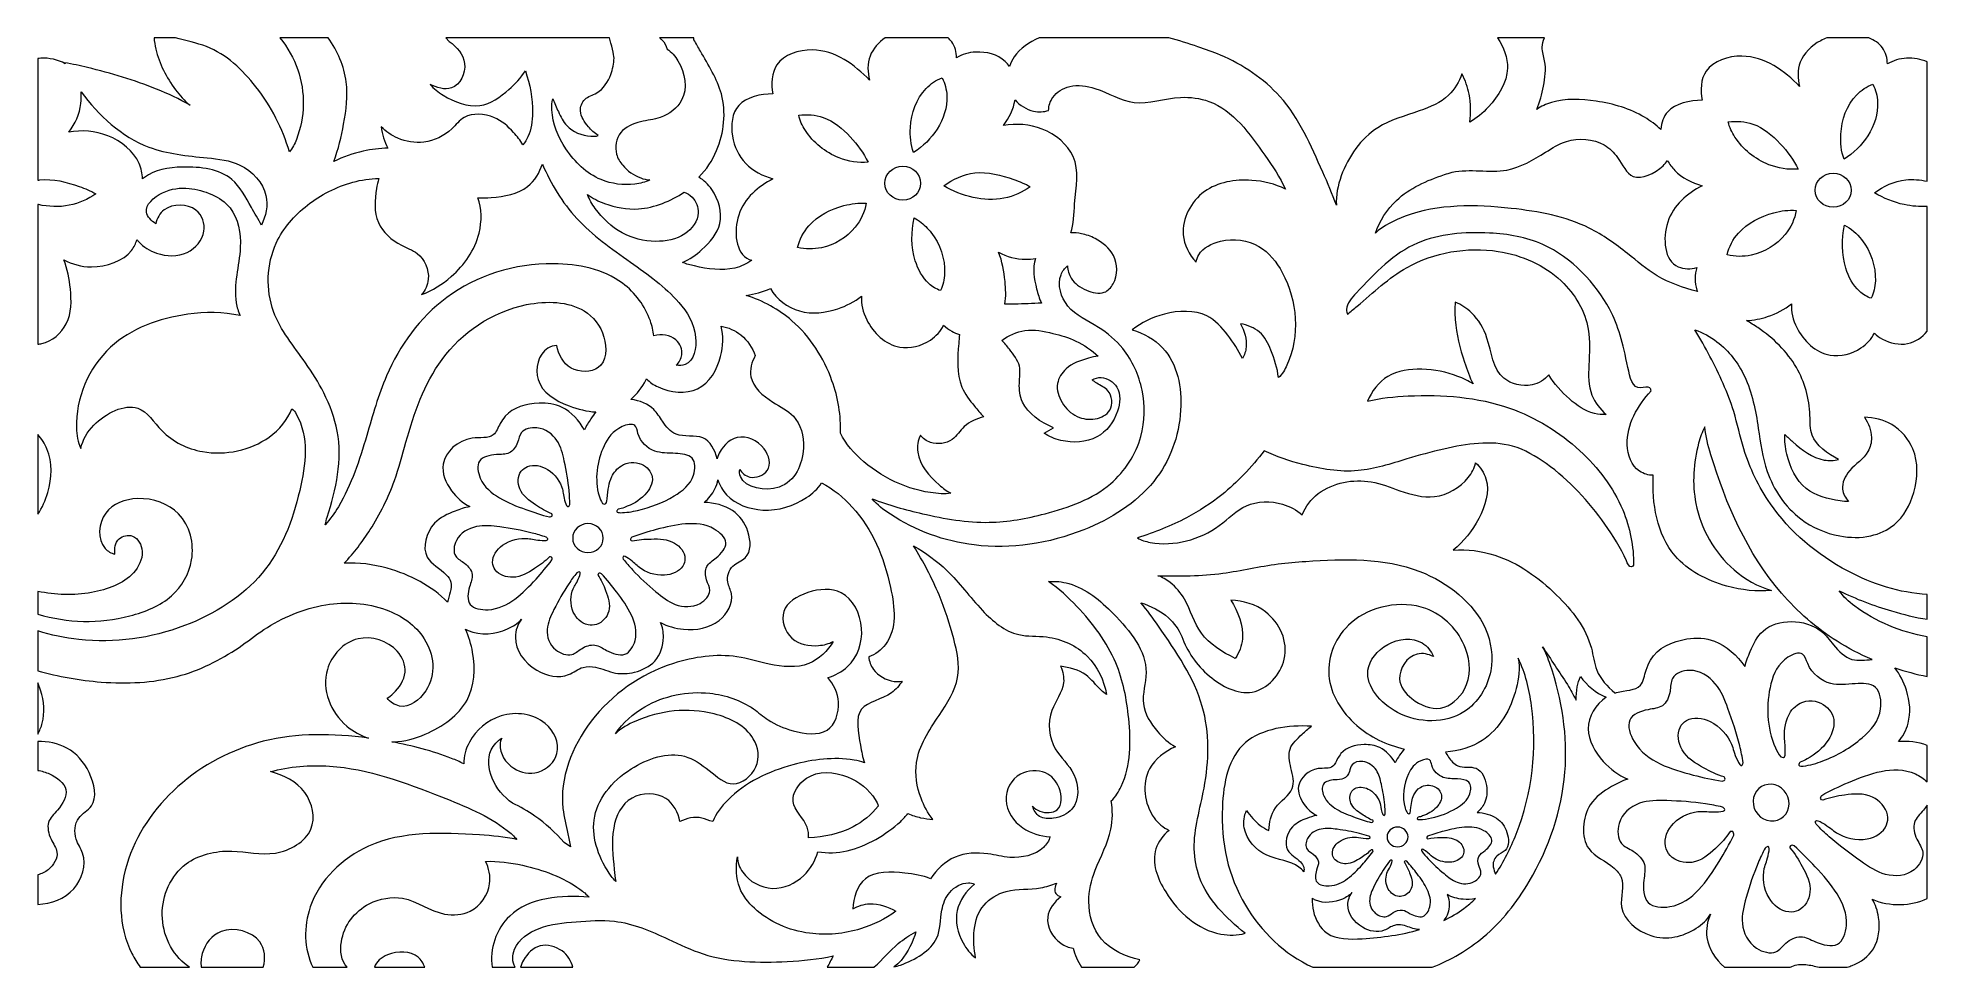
# Model space of a CAD drawing. Header units: millimetres. Extents: x -1200 to 1200, y -590 to 590.
import ezdxf

# ---------------------------------------------------------------- set-up
doc = ezdxf.new("R2010")
doc.units = ezdxf.units.MM
doc.header["$MEASUREMENT"] = 0
doc.layers.add('Layer 1', color=7, linetype='Continuous')

msp = doc.modelspace()

# ---------------------------------------------------------------- linework, layer by layer
at = {"layer": 'Layer 1', "color": 250, "lineweight": 20}
for points, knots in [([(-1069.8897, -590.0266), (-1073.9867, -584.5305), (-1077.5726, -578.699), (-1080.6318, -572.637), (-1097.8409, -538.476), (-1097.9958, -497.0951), (-1087.0368, -459.9791), (-1075.6983, -421.5952), (-1052.4715, -387.7695), (-1022.1349, -360.7917), (-991.5427, -333.5887), (-953.7323, -313.3488), (-913.5675, -303.2525), (-870.4983, -292.4069), (-824.7107, -293.2347), (-780.0771, -299.2339), (-790.0137, -295.8964), (-799.3928, -290.8351), (-807.4087, -284.0815), (-828.2424, -266.5294), (-839.8442, -237.6341), (-832.2542, -211.9976), (-826.9025, -193.8849), (-811.9472, -177.3965), (-793.2588, -173.1159), (-775.9878, -169.1601), (-755.5104, -175.6518), (-743.5446, -188.9023), (-736.7059, -196.4785), (-732.6476, -206.2604), (-733.4608, -215.5971), (-734.3282, -225.6568), (-740.8416, -235.1925), (-748.5942, -242.6167), (-750.9564, -244.8749), (-753.4038, -246.9288), (-756.3236, -248.3329), (-752.5519, -253.1951), (-746.6116, -257.3447), (-740.5086, -258.5131), (-728.0471, -260.8918), (-714.9351, -250.7745), (-707.229, -239.1168), (-693.4121, -218.2587), (-696.9128, -192.4598), (-709.2271, -173.0059), (-720.1706, -155.7368), (-738.0612, -143.4608), (-757.617, -136.1885), (-781.8507, -127.1977), (-808.6866, -125.8564), (-834.2679, -130.0165), (-862.6528, -134.6324), (-889.5119, -146.0019), (-912.8627, -161.4111), (-923.6668, -168.5629), (-933.7583, -176.5844), (-944.4462, -183.9458), (-968.1377, -200.2823), (-994.8188, -213.4175), (-1022.9791, -220.8732), (-1054.005, -229.1043), (-1086.7812, -230.4351), (-1119.3871, -227.9516), (-1146.7032, -225.8768), (-1173.9031, -221.1351), (-1200.0498, -213.5904), (-1200.0498, -213.5904), (-1200.0498, -163.1243), (-1200.0498, -163.1243), (-1183.135, -168.5576), (-1165.5154, -172.1676), (-1147.8107, -174.0747), (-1102.3949, -178.9631), (-1056.3827, -172.6077), (-1013.631, -156.3445), (-975.4257, -141.8156), (-939.8303, -119.3805), (-915.101, -89.8459), (-890.3871, -60.3323), (-876.5393, -23.7507), (-867.3849, 15.2568), (-859.6168, 48.3437), (-855.21, 83.1543), (-871.6833, 112.1178), (-873.1625, 114.7218), (-874.8122, 117.2734), (-877.2054, 119.081), (-882.9598, 105.0603), (-893.1675, 92.4962), (-906.055, 83.1229), (-929.5296, 66.0477), (-961.8954, 59.467), (-990.745, 64.5701), (-1010.2775, 68.0177), (-1028.1759, 76.7937), (-1042.3257, 91.2492), (-1052.6496, 101.8119), (-1060.9676, 115.4029), (-1072.9954, 119.6521), (-1089.8714, 125.6512), (-1114.0586, 113.2862), (-1128.8435, 98.1915), (-1137.541, 89.3473), (-1143.0011, 79.5444), (-1145.433, 68.6307), (-1149.4681, 76.6156), (-1150.746, 85.6012), (-1151.0016, 94.6653), (-1152.0394, 132.3053), (-1135.7365, 171.1713), (-1107.6304, 197.0959), (-1081.7548, 220.9614), (-1045.8574, 233.8818), (-1009.6424, 238.8855), (-987.1514, 241.9924), (-964.5441, 242.0448), (-942.8818, 237.2455), (-945.5615, 242.3487), (-947.1647, 248.0073), (-948.0863, 253.6397), (-951.858, 276.866), (-943.9505, 299.6365), (-942.8818, 324.0941), (-942.0995, 341.9343), (-944.9419, 360.6442), (-955.8854, 374.0781), (-967.5646, 388.4184), (-988.4293, 396.7386), (-1007.9153, 398.6719), (-1019.3855, 399.7984), (-1030.3754, 398.7348), (-1041.6752, 393.1181), (-1052.6109, 387.6901), (-1063.8255, 378.0286), (-1062.0906, 368.4562), (-1061.0838, 362.8657), (-1055.6314, 357.291), (-1050.1868, 353.9849), (-1048.8469, 360.6652), (-1045.2378, 367.3664), (-1039.4059, 371.6784), (-1028.5399, 379.7157), (-1009.898, 379.4904), (-999.1327, 371.144), (-991.0935, 364.8882), (-987.4534, 354.1054), (-988.9249, 344.3444), (-990.6753, 332.802), (-999.5276, 322.6899), (-1010.4711, 317.5343), (-1022.344, 311.9753), (-1036.703, 312.2163), (-1049.0638, 316.4812), (-1057.8232, 319.4886), (-1065.599, 324.5027), (-1071.7485, 330.942), (-1072.5849, 331.817), (-1073.3826, 332.7077), (-1074.1648, 333.6455), (-1075.6673, 328.7152), (-1077.7894, 324.1569), (-1080.9029, 320.1174), (-1091.2732, 306.694), (-1112.5561, 299.2383), (-1132.0267, 299.2383), (-1144.6663, 299.2383), (-1156.5469, 302.361), (-1166.8553, 308.2186), (-1162.2161, 296.3723), (-1160.0011, 283.9025), (-1158.7077, 271.0922), (-1157.1742, 256.1022), (-1156.8877, 240.6302), (-1163.8968, 226.9658), (-1170.0152, 215.0461), (-1181.679, 204.4887), (-1195.0466, 201.7537), (-1196.6885, 201.4132), (-1198.3614, 201.1879), (-1200.0498, 201.0779), (-1200.0498, 201.0779), (-1200.0498, 378.3325), (-1200.0498, 378.3325), (-1200.0498, 378.3325), (-1199.345, 378.1806), (-1199.345, 378.1806), (-1186.4343, 375.4246), (-1172.9195, 374.7435), (-1160.0321, 377.2846), (-1147.8727, 379.6843), (-1136.2631, 384.9499), (-1126.3265, 391.8869), (-1132.8864, 395.8007), (-1140.0271, 398.5881), (-1147.3925, 401.1711), (-1163.5095, 406.8402), (-1180.6876, 411.4666), (-1197.463, 409.5751), (-1198.3304, 409.4756), (-1199.1901, 409.3656), (-1200.0498, 409.2346), (-1200.0498, 409.2346), (-1200.0498, 563.6925), (-1200.0498, 563.6925), (-1198.8106, 563.8445), (-1197.5637, 563.9545), (-1196.309, 564.0226), (-1185.5901, 564.6042), (-1174.3136, 562.2936), (-1165.3993, 557.1066), (-1165.5387, 557.5048), (-1165.6549, 557.8925), (-1165.802, 558.275), (-1156.0667, 556.6979), (-1146.4399, 554.5235), (-1136.8517, 552.1972), (-1107.0418, 544.9616), (-1077.5339, 536.348), (-1049.2729, 524.8684), (-1034.6273, 518.9112), (-1020.2839, 512.1786), (-1006.6839, 504.3561), (-1013.7782, 510.0514), (-1019.7572, 516.8626), (-1025.1554, 524.1035), (-1036.7959, 539.675), (-1045.6638, 557.159), (-1050.0706, 575.7274), (-1051.1859, 580.422), (-1052.0146, 585.1898), (-1052.4018, 589.9734), (-1052.4018, 589.9734), (-1025.3103, 589.9734), (-1025.3103, 589.9734), (-1012.1595, 586.0439), (-998.3969, 583.6547), (-985.7728, 578.7663), (-960.5323, 569.0158), (-939.8768, 549.368), (-923.1014, 527.8864), (-903.3443, 502.5852), (-888.993, 474.7534), (-880.5124, 445.1246), (-876.3922, 449.7038), (-873.7124, 455.289), (-871.4897, 461), (-860.5307, 489.1514), (-860.004, 520.9913), (-869.84, 549.4885), (-874.8819, 564.0802), (-882.65, 577.7918), (-892.4008, 589.9734), (-892.4008, 589.9734), (-831.0692, 589.9734), (-831.0692, 589.9734), (-819.1964, 573.0973), (-810.8397, 553.7743), (-808.2451, 533.9588), (-805.9294, 516.2444), (-808.2451, 498.1632), (-811.5212, 480.4173), (-814.5185, 464.2851), (-818.2592, 448.4306), (-823.851, 433.0739), (-812.2183, 439.0259), (-799.6948, 443.1231), (-786.6138, 446.01), (-776.3596, 448.2577), (-765.7956, 449.7667), (-755.3478, 449.9396), (-759.8708, 458.417), (-762.9687, 467.5126), (-763.7664, 476.8283), (-757.95, 470.8082), (-750.7318, 465.9669), (-742.7469, 462.577), (-732.4385, 458.1969), (-720.8599, 456.2321), (-709.6918, 457.5524), (-696.4946, 459.1295), (-683.8937, 465.2753), (-674.2746, 474.2924), (-668.8919, 479.3379), (-664.4541, 485.2794), (-658.3202, 488.7951), (-647.8724, 494.8256), (-632.5143, 493.8197), (-620.564, 488.7951), (-610.426, 484.5773), (-602.7353, 477.4779), (-595.7572, 469.8389), (-591.2884, 464.9557), (-587.114, 459.8526), (-583.9386, 454.2202), (-581.1891, 457.1595), (-579.098, 460.6385), (-577.4484, 464.2589), (-573.1035, 473.7842), (-571.8256, 484.2997), (-571.7327, 494.7575), (-571.539, 512.9278), (-574.8306, 530.9095), (-580.7554, 547.9638), (-586.2543, 539.1144), (-593.426, 531.5487), (-601.6046, 524.3183), (-612.339, 514.8402), (-624.8159, 505.9332), (-638.4624, 503.9579), (-653.9753, 501.7102), (-670.9985, 508.4638), (-685.0399, 517.0879), (-691.4294, 521.0227), (-697.1994, 525.3452), (-701.7069, 530.8781), (-693.7374, 526.587), (-682.9488, 523.3752), (-674.6076, 526.2831), (-663.4628, 530.1655), (-656.655, 544.9459), (-657.9174, 557.159), (-659.1334, 569.0367), (-667.9935, 578.5148), (-677.388, 585.4099), (-677.388, 585.4099), (-681.9265, 589.9734), (-681.9265, 589.9734), (-681.9265, 589.9734), (-473.8841, 589.9734), (-473.8841, 589.9734), (-471.6149, 581.5799), (-467.9593, 568.1355), (-468.0987, 564.2741), (-468.3388, 557.2166), (-469.6864, 550.2848), (-472.2345, 543.4579), (-475.6732, 534.1527), (-481.296, 525.0413), (-490.1174, 520.0482), (-495.1747, 517.1927), (-501.2467, 515.6733), (-505.274, 511.8013), (-509.0613, 508.1495), (-511.013, 502.3704), (-510.7574, 497.0629), (-510.4476, 489.56), (-505.7387, 482.9688), (-500.6736, 477.1217), (-496.9483, 472.7991), (-493.0372, 468.8958), (-488.2896, 465.8412), (-491.2016, 464.8876), (-494.3151, 464.7828), (-497.475, 464.9662), (-509.0148, 465.6683), (-520.8025, 470.4205), (-528.1988, 478.421), (-532.9309, 483.498), (-535.8817, 489.8954), (-538.7628, 496.1984), (-541.2799, 501.6631), (-543.7582, 507.0387), (-545.648, 512.6763), (-547.0808, 508.0761), (-547.2744, 503.1878), (-547.0343, 498.3675), (-546.1359, 480.8154), (-539.2043, 464.065), (-529.1127, 448.9284), (-518.0685, 432.3037), (-503.1984, 417.5967), (-484.6185, 409.9104), (-471.2973, 404.3881), (-456.071, 402.4757), (-441.4874, 404.2624), (-434.9043, 405.0588), (-428.4683, 406.6253), (-422.6674, 409.4703), (-426.594, 409.6537), (-430.4355, 410.6702), (-434.1375, 412.0743), (-443.0673, 415.4538), (-451.0678, 421.0337), (-457.0933, 428.1122), (-460.5785, 432.2513), (-463.4363, 436.8987), (-464.8459, 442.0857), (-467.363, 451.2494), (-465.481, 462.0898), (-459.5561, 469.5559), (-453.7398, 476.8859), (-444.0587, 480.9569), (-434.4551, 483.2832), (-425.897, 485.3685), (-417.4473, 486.0915), (-409.3307, 488.9156), (-398.1317, 492.7928), (-387.5987, 500.6938), (-382.247, 510.7744), (-374.2775, 525.7539), (-377.8401, 545.5641), (-386.8707, 560.727), (-390.4488, 566.7366), (-394.9021, 572.0179), (-400.7339, 575.7065), (-401.5936, 580.1128), (-403.9636, 584.2625), (-407.3635, 587.5633), (-408.4014, 588.4278), (-409.4159, 589.2294), (-410.4228, 589.9734), (-410.4228, 589.9734), (-366.6178, 589.9734), (-366.6178, 589.9734), (-366.6178, 589.9734), (-366.6875, 587.3432), (-366.6875, 587.3432), (-363.7677, 582.6749), (-361.1655, 577.8756), (-358.447, 573.0815), (-348.4019, 555.3985), (-336.9163, 537.967), (-331.704, 518.6545), (-325.4462, 495.4491), (-328.2576, 469.5245), (-337.8689, 446.7226), (-343.1897, 434.1218), (-350.6015, 422.4693), (-360.5072, 413.0227), (-353.8466, 409.2503), (-348.4484, 403.7961), (-344.0416, 397.4721), (-335.1427, 384.6984), (-330.4106, 368.3933), (-333.7642, 354.0583), (-336.7227, 341.3632), (-346.001, 330.2294), (-356.4024, 321.0133), (-363.8917, 314.3645), (-371.9618, 308.7216), (-381.0852, 304.8026), (-376.2757, 302.7173), (-371.1796, 301.4598), (-366.006, 300.2757), (-349.099, 296.4457), (-331.2393, 293.6164), (-314.5492, 297.6769), (-306.8508, 299.5579), (-299.4002, 302.9111), (-293.0494, 307.4485), (-294.2112, 307.7628), (-295.3264, 308.1505), (-296.3875, 308.6168), (-314.1619, 316.3345), (-316.3382, 344.3235), (-309.6157, 364.9982), (-302.4207, 387.0456), (-285.0877, 400.7886), (-266.2522, 410.9374), (-279.1164, 414.474), (-291.7018, 421.128), (-300.7943, 430.4437), (-309.9487, 439.7961), (-315.556, 451.831), (-317.6936, 465.2439), (-319.9318, 479.1336), (-318.3984, 494.5113), (-309.6157, 504.2147), (-299.9811, 514.8716), (-281.5793, 518.6964), (-266.2522, 518.8379), (-268.8468, 530.9986), (-268.173, 545.4803), (-261.1096, 555.7234), (-252.265, 568.518), (-233.4915, 574.7005), (-216.2669, 574.5276), (-186.9991, 574.2342), (-162.2388, 555.6029), (-143.473, 536.238), (-146.2534, 546.1143), (-146.4238, 557.2061), (-142.7372, 566.8676), (-139.2288, 576.0994), (-132.181, 584.011), (-123.5997, 589.9734), (-123.5997, 589.9734), (-43.7889, 589.9734), (-43.7889, 589.9734), (-42.0851, 588.454), (-40.5361, 586.7879), (-39.204, 584.9645), (-34.9985, 579.1331), (-32.9229, 571.6879), (-32.9694, 564.6304), (-25.8286, 568.9319), (-17.4874, 571.3525), (-8.7357, 571.845), (4.8255, 572.5838), (19.3472, 568.6385), (28.6487, 560.0459), (30.7553, 558.0916), (32.5909, 555.9172), (34.1863, 553.549), (35.6888, 557.8296), (37.7954, 561.9059), (40.3047, 565.6101), (47.7863, 576.6339), (59.148, 584.3987), (71.9967, 589.9734), (71.9967, 589.9734), (236.7376, 589.9734), (236.7376, 589.9734), (249.2068, 586.5416), (261.5289, 582.6802), (273.6263, 578.6248), (283.2764, 575.3921), (292.7949, 572.0441), (302.1042, 568.0989), (330.6905, 555.9382), (357.4799, 537.9879), (377.6398, 515.4427), (402.3691, 487.7682), (417.1308, 453.1618), (432.1249, 419.5091), (438.313, 405.546), (444.5863, 391.7454), (449.4579, 377.3842), (448.7298, 389.9745), (451.3011, 402.4967), (455.6925, 414.7307), (464.4287, 439.0468), (480.3289, 462.1422), (502.0842, 475.838), (517.7752, 485.6933), (536.4791, 490.6551), (554.8189, 497.0838), (568.5118, 501.8936), (582.0266, 507.5207), (592.0872, 517.0198), (599.9172, 524.4336), (605.6794, 534.2051), (608.9555, 544.2543), (613.2693, 536.0756), (616.3363, 527.2576), (618.0789, 518.2196), (620.3327, 506.5829), (620.4101, 494.6056), (618.8921, 482.9165), (627.8916, 487.7786), (635.4739, 494.4798), (642.4442, 502.1084), (655.3317, 516.171), (666.2287, 533.3406), (666.8018, 551.2175), (667.2278, 564.4941), (661.9458, 578.1533), (654.2396, 589.9734), (654.2396, 589.9734), (713.8441, 589.9734), (713.8441, 589.9734), (712.1402, 586.0858), (711.0172, 582.02), (710.9552, 577.9752), (710.8623, 572.1699), (712.9689, 566.4118), (714.0222, 560.5751), (715.9584, 550.0176), (714.5489, 539.2402), (712.4732, 528.6932), (710.5138, 518.513), (707.9425, 508.5372), (704.0546, 498.9648), (709.507, 503.0253), (715.9894, 505.8494), (722.65, 507.8456), (740.8504, 513.2631), (760.4526, 512.472), (779.536, 509.5432), (801.3765, 506.1847), (822.5432, 500.0441), (840.9449, 489.0728), (848.3723, 484.6455), (855.3116, 479.448), (861.585, 473.6113), (862.3827, 482.0939), (865.0392, 490.0683), (870.3909, 495.9678), (880.1184, 506.6772), (898.6674, 510.5386), (914.1261, 510.6592), (911.5083, 522.9037), (912.1821, 537.4797), (919.3229, 547.8014), (928.2217, 560.6641), (947.1657, 566.8886), (964.5606, 566.7157), (994.0375, 566.4118), (1019.007, 547.6704), (1037.9354, 528.185), (1035.155, 538.1189), (1034.9536, 549.2841), (1038.6867, 559.0085), (1043.109, 570.5719), (1053.0456, 580.0919), (1064.6319, 586.3373), (1067.1877, 587.71), (1069.8287, 588.9203), (1072.5317, 589.9734), (1072.5317, 589.9734), (1125.6304, 589.9734), (1125.6304, 589.9734), (1132.655, 587.1179), (1138.9206, 582.9526), (1143.1028, 577.2102), (1147.347, 571.3421), (1149.4149, 563.8497), (1149.3762, 556.7503), (1156.5866, 561.0833), (1164.9898, 563.5249), (1173.8189, 564.0226), (1182.6945, 564.5046), (1191.9651, 563.0009), (1199.9501, 559.5167), (1199.9501, 559.5167), (1199.9501, 407.799), (1199.9501, 407.799), (1190.8886, 409.7166), (1181.7109, 410.5968), (1172.6417, 409.5751), (1158.3215, 407.9666), (1144.2801, 401.6007), (1132.8486, 393.2124), (1144.3807, 386.2021), (1157.2682, 381.057), (1170.783, 378.1806), (1180.3401, 376.1424), (1190.2303, 375.236), (1199.9501, 375.9381), (1199.9501, 375.9381), (1199.9501, 217.5139), (1199.9501, 217.5139), (1193.5219, 209.8015), (1184.7392, 203.729), (1175.0814, 201.7537), (1164.5251, 199.5741), (1152.9078, 202.3039), (1143.2113, 207.3547), (1139.2536, 209.398), (1135.6368, 211.8396), (1132.8331, 215.0566), (1129.0614, 207.58), (1123.1521, 201.0726), (1115.7712, 196.1371), (1104.4405, 188.5504), (1089.7098, 184.7204), (1076.4971, 187.0362), (1058.0953, 190.2585), (1042.621, 205.3637), (1034.2334, 222.0617), (1029.3773, 231.7337), (1026.9145, 241.9453), (1027.5573, 252.1831), (1018.7824, 244.9842), (1008.35, 239.7657), (997.1665, 236.0667), (988.5774, 233.2479), (979.5624, 231.304), (970.5242, 230.8796), (975.3337, 228.0504), (980.0891, 225.153), (984.705, 222.0408), (1004.5473, 208.7379), (1022.1204, 191.5107), (1033.7377, 171.428), (1044.4411, 152.9591), (1050.1258, 132.0695), (1051.0087, 110.4989), (1051.3572, 101.9377), (1050.9545, 93.2612), (1053.7349, 85.6116), (1058.6529, 72.0573), (1073.5618, 61.7042), (1087.3166, 54.7253), (1081.5467, 53.0068), (1075.1572, 52.8443), (1069.1549, 53.8608), (1053.7504, 56.5067), (1041.0643, 67.0641), (1029.1992, 77.0295), (1025.6521, 80.0317), (1022.1514, 82.9919), (1019.2161, 86.4657), (1018.4339, 78.1507), (1019.6575, 69.8724), (1021.7099, 61.5103), (1025.7605, 45.0271), (1033.0639, 28.2034), (1046.1682, 17.7822), (1057.7932, 8.5451), (1073.9412, 4.2959), (1089.4232, 1.9958), (1092.9859, 1.4666), (1096.502, 1.0527), (1100.0492, 1.2833), (1096.0063, 5.5167), (1093.0323, 11.1072), (1092.4127, 16.7867), (1091.5143, 25.0545), (1095.6423, 33.4847), (1101.3426, 40.2383), (1108.886, 49.1453), (1119.2177, 55.1654), (1124.6778, 64.6225), (1127.7138, 69.8934), (1129.2473, 76.2383), (1129.1389, 82.4523), (1128.9917, 91.6422), (1125.2432, 100.5544), (1120.209, 108.2302), (1132.2523, 107.9892), (1144.5898, 104.9556), (1154.9525, 98.8674), (1167.1119, 91.726), (1176.5374, 80.4089), (1181.7574, 67.9077), (1188.9524, 50.5966), (1188.085, 31.0222), (1182.7488, 12.5637), (1178.218, -3.1283), (1170.4499, -18.0083), (1157.942, -28.2356), (1149.5698, -35.0835), (1139.06, -39.8514), (1128.163, -42.3034), (1115.2756, -45.2113), (1101.8382, -44.8969), (1088.8656, -42.4763), (1070.8588, -39.1074), (1053.6884, -31.7146), (1039.3914, -20.9057), (1019.2471, -5.659), (1004.8339, 16.3675), (996.787, 39.4838), (990.6221, 57.2402), (988.2057, 75.6463), (985.3788, 94.1362), (981.9246, 116.7652), (977.8353, 139.5043), (967.8832, 160.2681), (959.8672, 177.0185), (948.0486, 192.48), (932.8841, 204.1429), (924.419, 210.6398), (914.9471, 215.9578), (904.7084, 219.2324), (911.7794, 208.2506), (917.9985, 196.8287), (924.0163, 185.2863), (935.7575, 162.6991), (946.7165, 139.6143), (954.1128, 115.5339), (958.9069, 99.8838), (962.1984, 83.8355), (967.008, 68.1329), (974.5515, 43.5287), (985.828, 19.8255), (1000.6981, -1.6246), (1025.2338, -37.0431), (1059.4893, -66.2738), (1099.476, -87.3048), (1130.4632, -103.6151), (1164.8891, -115.0003), (1199.9501, -116.6298), (1199.9501, -116.6298), (1199.9501, -148.3544), (1199.9501, -148.3544), (1184.6927, -145.9443), (1169.5748, -142.1352), (1154.7434, -137.7237), (1131.6947, -130.881), (1109.3585, -122.5713), (1088.1143, -112.0086), (1093.2105, -119.611), (1100.3047, -125.8564), (1107.825, -131.5202), (1134.4131, -151.519), (1166.5465, -164.3137), (1199.9501, -170.732), (1199.9501, -170.732), (1199.9501, -220.9098), (1199.9501, -220.9098), (1185.9319, -218.0544), (1172.1151, -214.4601), (1158.6158, -210.0852), (1165.2454, -217.5566), (1170.2563, -227.9726), (1173.5014, -238.1004), (1178.2335, -252.8284), (1179.2171, -266.9329), (1175.6545, -280.2881), (1173.362, -288.8598), (1169.1875, -297.1276), (1163.4021, -303.6454), (1175.3989, -302.5923), (1188.4025, -304.0594), (1199.9501, -308.6334), (1199.9501, -308.6334), (1199.9501, -354.7455), (1199.9501, -354.7455), (1195.946, -350.6063), (1190.4394, -347.1273), (1184.956, -344.6491), (1170.2408, -338.0003), (1155.6108, -338.519), (1141.6003, -341.364), (1127.1562, -344.2981), (1113.3703, -349.7051), (1099.8401, -355.5314), (1088.2615, -360.5036), (1076.8688, -365.7849), (1065.9563, -371.936), (1065.0502, -373.1253), (1063.9891, -374.9958), (1064.6164, -376.269), (1065.0502, -377.1544), (1066.3126, -377.7622), (1067.3349, -378.0085), (1076.1021, -374.5504), (1085.3804, -372.9053), (1094.984, -371.5483), (1106.7872, -369.8821), (1119.0783, -368.7033), (1130.2928, -374.0213), (1139.3776, -378.3438), (1147.7497, -386.9574), (1149.4923, -396.7132), (1150.2746, -401.0043), (1149.7479, -405.5154), (1148.2144, -409.4659), (1144.4272, -419.0645), (1134.506, -425.1841), (1123.7252, -427.2223), (1109.9703, -429.8263), (1094.8524, -425.7762), (1084.9002, -419.4418), (1079.4091, -415.9523), (1075.5135, -411.7817), (1066.6301, -406.7205), (1063.021, -404.6614), (1058.6064, -402.466), (1058.0488, -404.5199), (1057.7622, -405.4892), (1058.3818, -407.3911), (1059.0092, -408.6381), (1064.2137, -414.1604), (1069.7435, -419.3684), (1075.4128, -424.3511), (1088.1143, -435.5006), (1101.5517, -445.5655), (1115.4924, -455.3317), (1125.4291, -462.2949), (1135.5903, -469.1219), (1147.1302, -472.1817), (1159.3438, -475.4039), (1173.0677, -474.4294), (1183.3141, -466.2402), (1190.2458, -460.6969), (1195.5665, -451.8632), (1194.4125, -443.9413), (1193.5838, -438.4399), (1189.6649, -433.3734), (1186.8768, -427.5838), (1183.5, -420.5682), (1181.8581, -412.4629), (1183.8253, -406.1179), (1185.6608, -400.2393), (1190.6098, -395.8644), (1195.1793, -390.4887), (1196.8599, -388.524), (1198.4863, -386.423), (1199.9501, -384.2486), (1199.9501, -384.2486), (1199.9501, -502.6437), (1199.9501, -502.6437), (1189.6339, -507.9721), (1177.7069, -510.288), (1165.834, -510.5133), (1153.4887, -510.7438), (1141.2441, -508.7423), (1130.0373, -503.6182), (1134.3666, -510.6023), (1136.9224, -518.5453), (1138.1616, -526.7921), (1140.2295, -540.6661), (1138.5024, -555.4203), (1131.6172, -566.5855), (1125.5607, -576.3989), (1115.5156, -583.4407), (1104.5334, -587.8732), (1102.543, -588.6801), (1100.5216, -589.4031), (1098.4692, -590.0266), (1098.4692, -590.0266), (1062.7654, -590.0266), (1062.7654, -590.0266), (1057.1969, -588.6801), (1051.5818, -587.2392), (1045.8274, -586.7258), (1039.678, -586.1652), (1033.3504, -586.6629), (1027.9678, -589.0521), (1027.3017, -589.3507), (1026.6511, -589.6756), (1026.0161, -590.0266), (1026.0161, -590.0266), (942.3096, -590.0266), (942.3096, -590.0266), (930.7001, -579.9931), (922.3511, -566.7427), (920.2136, -552.4024), (918.6956, -542.1384), (920.3452, -531.3295), (924.8527, -522.501), (920.5234, -529.9358), (913.9867, -535.783), (906.6678, -540.5246), (890.0396, -551.2811), (869.3376, -556.3477), (848.9067, -549.8403), (831.504, -544.297), (814.2871, -530.3549), (811.7468, -513.4526), (809.8571, -500.9828), (815.9445, -486.8992), (811.135, -475.6188), (809.3614, -471.4272), (806.0544, -467.6234), (802.3523, -464.3593), (791.6954, -454.965), (777.5068, -450.0085), (770.002, -439.493), (759.6472, -424.9851), (761.9706, -399.904), (772.0157, -383.9395), (778.6918, -373.3192), (788.7601, -366.728), (799.1227, -360.7603), (805.6594, -357.0089), (812.3199, -353.488), (819.4607, -351.1931), (807.8434, -346.2786), (797.4188, -338.6081), (788.5045, -328.7265), (777.956, -317.0583), (769.5064, -302.3146), (769.4134, -287.4452), (769.3437, -271.8579), (778.4672, -256.1344), (792.284, -247.1436), (778.6918, -242.4019), (767.7328, -231.8969), (759.3451, -220.8941), (757.6258, -225.1643), (756.3556, -229.602), (755.4649, -234.1079), (754.3652, -239.6565), (753.885, -245.3203), (753.916, -250.9684), (750.3688, -244.3248), (746.7442, -237.7336), (743.0499, -231.1686), (732.4782, -215.2198), (721.9142, -199.2815), (711.327, -183.338), (715.5789, -190.406), (718.4678, -198.1132), (721.132, -205.9042), (736.1183, -249.8471), (743.4527, -296.4989), (739.7584, -342.4224), (735.8472, -390.9551), (719.583, -438.6704), (694.2806, -481.4135), (678.7366, -507.663), (659.7462, -532.0315), (636.1012, -551.8732), (617.0798, -567.8429), (595.007, -580.8786), (571.1683, -590.0266), (571.1683, -590.0266), (419.4543, -590.0266), (419.4543, -590.0266), (383.371, -573.8001), (353.4758, -544.2498), (333.9123, -511.3044), (311.7388, -473.9631), (302.7935, -432.3045), (304.6445, -386.8683), (305.9224, -356.0029), (312.157, -323.419), (333.9123, -304.8243), (354.4904, -287.2408), (388.9628, -282.19), (417.7659, -284.202), (413.514, -287.2408), (409.8119, -290.7198), (405.9008, -294.3507), (399.7978, -299.9831), (393.1682, -305.9455), (390.6744, -313.0135), (388.1031, -320.2125), (389.8147, -328.5536), (391.8051, -337.0153), (393.9505, -346.2471), (396.3901, -355.6152), (393.4858, -363.1495), (389.9386, -372.3237), (378.4685, -378.7839), (372.0325, -387.6909), (365.9915, -396.0582), (364.3961, -406.5633), (363.5596, -416.492), (359.6949, -414.8625), (356.1323, -412.6253), (352.8407, -410.0946), (345.8781, -404.7347), (340.1469, -398.0021), (335.3374, -390.8922), (332.1233, -397.7663), (331.1474, -405.7302), (332.5105, -413.2959), (335.2057, -428.0658), (346.8695, -441.3477), (361.3136, -447.9651), (374.8129, -454.1686), (390.7828, -454.5668), (401.9509, -462.9079), (404.2046, -464.5845), (406.2648, -466.5755), (408.1003, -468.797), (408.4411, -466.8008), (408.503, -464.836), (407.9919, -462.9656), (407.3491, -460.6288), (405.8001, -458.3916), (403.9491, -456.4163), (398.6438, -450.7735), (390.899, -447.2421), (387.5222, -441.1853), (382.8753, -432.8127), (386.5696, -419.6251), (393.8653, -411.7608), (398.7213, -406.5266), (405.165, -403.6554), (411.7326, -401.1352), (415.8684, -399.5477), (420.0506, -398.0964), (424.4265, -397.3209), (418.1376, -393.9834), (412.8169, -389.247), (408.565, -383.4417), (403.5308, -376.5729), (400.0147, -368.195), (401.3623, -360.2835), (403.1668, -349.6161), (413.8392, -339.7503), (426.4246, -337.9479), (433.2788, -336.9734), (440.6597, -338.367), (444.8729, -334.9614), (447.5913, -332.7609), (448.9699, -328.606), (450.9449, -325.1585), (452.2228, -322.8689), (453.7717, -320.9041), (455.2587, -318.8293), (461.9735, -311.0907), (473.5521, -307.8055), (484.6195, -307.4597), (491.7293, -307.224), (498.6145, -308.1933), (504.5935, -311.0697), (512.9657, -315.0674), (519.5643, -322.7745), (524.0331, -330.6756), (525.5976, -327.2385), (527.6267, -324.0792), (529.772, -320.8936), (531.6076, -318.1901), (533.5205, -315.476), (535.7278, -313.0659), (512.9967, -307.7374), (492.3256, -297.9502), (475.2947, -283.0807), (456.3508, -266.5451), (441.8601, -243.738), (439.9084, -219.5633), (437.9567, -195.3101), (448.6292, -169.6788), (468.2159, -152.6979), (493.0382, -131.1953), (532.1962, -123.6087), (562.9045, -134.7372), (586.3405, -143.2198), (604.8972, -162.569), (613.5404, -185.3028), (619.9841, -202.2523), (620.9213, -221.088), (612.0844, -237.2254), (605.7336, -248.8412), (594.3409, -259.0633), (581.7168, -261.159), (569.4334, -263.1814), (555.9961, -257.4862), (545.3779, -249.0874), (536.8741, -242.3653), (530.1825, -233.9246), (529.7178, -223.9959), (529.0982, -211.0388), (539.0349, -195.572), (552.2011, -192.4493), (558.9547, -190.8513), (566.5911, -192.5227), (572.6321, -195.6716), (570.0608, -188.7503), (564.9259, -182.2011), (558.3196, -178.2924), (545.9665, -170.9625), (528.4941, -172.833), (514.7238, -180.2153), (501.1858, -187.4876), (491.2026, -200.1094), (489.5143, -213.056), (486.8733, -233.5054), (504.973, -254.7722), (526.9916, -266.477), (554.4162, -281.0269), (587.9514, -280.7335), (611.4493, -265.8378), (629.4871, -254.3845), (641.6078, -234.3385), (645.5112, -213.6952), (648.9422, -195.6035), (646.0688, -177.0612), (638.688, -160.4156), (623.9418, -127.182), (591.1965, -101.4826), (555.5702, -87.5982), (509.798, -69.7527), (459.2551, -71.4398), (410.5322, -74.7459), (398.7368, -75.558), (387.0343, -76.4435), (375.417, -77.9577), (351.9191, -81.028), (328.7233, -86.6236), (305.1711, -89.7463), (277.8395, -93.3563), (250.0278, -93.6287), (222.4561, -92.9581), (228.2027, -94.8914), (233.5622, -97.8727), (238.3175, -101.5193), (245.8455, -107.3089), (251.8013, -114.8012), (256.4482, -122.9276), (264.4719, -136.9744), (268.6077, -152.897), (277.9712, -165.7545), (288.1944, -179.8066), (304.6445, -190.2016), (321.0249, -197.8826), (326.152, -190.6679), (329.2654, -181.9967), (330.0941, -173.2574), (331.6973, -156.1035), (324.5333, -138.7034), (315.3634, -123.9964), (331.008, -124.4627), (347.0321, -129.3563), (359.5555, -138.9968), (377.6553, -152.897), (388.5136, -176.7154), (383.34, -198.9462), (378.786, -218.6779), (361.6002, -237.1782), (342.5556, -240.7044), (324.0221, -244.1309), (303.7229, -233.4216), (288.1634, -220.3545), (271.1945, -206.1085), (259.856, -189.0752), (253.0482, -170.0456), (249.1681, -161.2696), (243.3362, -153.1328), (236.0483, -146.484), (226.2278, -137.5246), (213.7663, -131.2792), (200.9331, -127.2082), (209.2124, -136.6705), (216.3841, -146.8664), (223.5868, -157.1933), (245.954, -189.2376), (268.7006, -222.3402), (279.102, -258.9008), (288.5429, -292.0925), (287.8536, -328.1449), (281.3712, -362.7513), (276.4997, -388.7388), (268.3831, -413.9194), (268.9097, -439.8388), (269.1498, -452.1252), (271.3571, -464.595), (275.702, -476.2475), (286.2272, -504.3884), (309.3301, -527.8086), (333.4863, -546.9115), (323.8208, -549.9608), (313.0167, -549.877), (302.8942, -547.9751), (273.061, -542.3846), (248.9745, -520.9345), (232.6483, -494.4545), (221.9449, -477.1015), (214.5795, -457.5952), (220.1868, -439.8388), (223.0447, -430.7903), (229.2793, -422.1872), (237.1868, -416.2981), (229.3877, -412.9292), (222.9053, -407.1658), (217.9176, -400.2288), (205.1076, -382.441), (202.1645, -356.9984), (212.2483, -338.1313), (219.0019, -325.5095), (231.626, -315.8323), (245.1098, -310.2995), (236.4665, -305.2539), (229.0702, -298.6208), (222.4561, -291.0132), (213.4256, -280.6654), (205.8124, -268.489), (204.3253, -255.6838), (202.7919, -242.732), (207.5472, -229.1305), (207.7253, -216.0739), (208.0739, -188.3312), (187.7281, -163.1086), (166.1432, -141.255), (149.3523, -124.2426), (131.7948, -109.2684), (109.5283, -102.9549), (101.2645, -100.6181), (92.3502, -99.4759), (83.7921, -100.5343), (97.0668, -109.5461), (108.8235, -120.3445), (119.8444, -131.9289), (140.2289, -153.3162), (158.104, -177.3703), (169.2257, -203.7088), (178.6047, -225.9397), (183.1741, -249.8), (185.668, -274.2785), (188.6652, -303.5983), (188.6343, -333.7878), (176.1728, -360.4145), (172.9974, -367.1891), (169.0165, -373.7488), (163.5254, -378.9568), (165.3919, -390.8345), (165.5004, -403.231), (163.0762, -414.9882), (159.3819, -433.0066), (149.7396, -449.5108), (143.141, -466.9423), (138.2849, -479.695), (135.0553, -492.9455), (135.0398, -506.6675), (135.0398, -523.7323), (140.0043, -541.5306), (151.2189, -554.5558), (162.9833, -568.2149), (181.6097, -576.6242), (199.7249, -580.5328), (198.1217, -584.1061), (195.7286, -587.2183), (192.7623, -590.0266), (192.7623, -590.0266), (125.6066, -590.0266), (125.6066, -590.0266), (120.6267, -582.6705), (117.1725, -573.7897), (115.0891, -565.7629), (109.4973, -565.2023), (104.1611, -562.965), (99.46, -559.6537), (88.6946, -552.0356), (81.3138, -538.7537), (82.7543, -526.5406), (83.9548, -516.4181), (91.2504, -507.0552), (99.46, -500.5531), (96.9584, -499.9454), (94.3484, -498.5098), (92.993, -496.4873), (90.5611, -492.8355), (92.1953, -487.2922), (94.0773, -483.2369), (87.5329, -485.8199), (80.7561, -487.9943), (73.809, -489.215), (59.3648, -491.73), (44.2546, -490.0586), (30.0041, -493.8938), (19.2, -496.8227), (8.8839, -502.9056), (1.9057, -511.0791), (-13.0651, -528.6521), (-12.6469, -555.8866), (-8.8364, -578.2432), (-15.4582, -573.1662), (-20.6395, -566.575), (-24.6824, -559.2555), (-31.645, -546.6128), (-35.2231, -531.7748), (-32.1871, -518.1104), (-29.3448, -505.2843), (-20.686, -493.4852), (-10.4163, -484.7615), (-12.6314, -483.5198), (-15.2878, -483.0325), (-17.9211, -482.9906), (-27.0291, -482.8596), (-35.7498, -488.2719), (-41.5816, -495.0622), (-47.2354, -501.6324), (-50.1629, -509.5125), (-51.6964, -517.7541), (-53.9424, -529.6633), (-53.2764, -542.3427), (-58.0162, -552.8582), (-65.4126, -569.3414), (-86.1068, -580.5328), (-104.3924, -587.4174), (-107.0954, -588.1561), (-109.7829, -588.9211), (-112.4781, -589.6808), (-109.0161, -587.3964), (-106.0731, -584.4571), (-103.4088, -581.3344), (-94.4248, -570.777), (-88.7091, -557.9509), (-84.5579, -545.0672), (-92.5583, -549.4107), (-100.2877, -554.3305), (-107.1728, -560.1305), (-118.0234, -569.2733), (-126.7596, -580.6219), (-137.463, -589.7227), (-137.463, -589.7227), (-137.8192, -590.0266), (-137.8192, -590.0266), (-137.8192, -590.0266), (-197.5011, -590.0266), (-197.5011, -590.0266), (-194.682, -585.3478), (-192.1417, -580.5328), (-189.8182, -575.6497), (-208.8396, -579.9931), (-228.2947, -581.7431), (-248.0441, -582.7386), (-284.2435, -584.5776), (-321.4653, -583.9175), (-355.078, -573.0771), (-370.2347, -568.1835), (-384.6324, -561.2256), (-399.3399, -554.4143), (-421.3275, -544.2341), (-443.9657, -534.3997), (-467.7037, -531.6229), (-483.6427, -529.7419), (-500.0695, -531.0518), (-516.3337, -532.3983), (-532.2881, -533.7186), (-548.0876, -535.0704), (-563.2133, -540.7971), (-576.457, -545.8217), (-589.1896, -554.1995), (-594.3322, -567.1461), (-597.2752, -574.5494), (-597.7322, -583.4512), (-593.6816, -590.0266), (-593.6816, -590.0266), (-622.6783, -590.0266), (-622.6783, -590.0266), (-626.8761, -567.3295), (-617.6752, -541.3472), (-600.6287, -525.0841), (-575.7755, -501.3862), (-534.2863, -498.3264), (-499.7674, -501.2762), (-503.0513, -497.3204), (-507.1793, -494.0667), (-511.4699, -491.0279), (-532.8612, -475.8441), (-558.2334, -466.2612), (-584.38, -460.5345), (-599.9085, -457.1393), (-615.708, -455.096), (-631.4765, -455.6671), (-626.8451, -464.2597), (-624.692, -474.3089), (-626.0938, -484.1485), (-628.123, -498.3578), (-637.5175, -512.1584), (-650.7147, -518.7811), (-660.5507, -523.7009), (-672.47, -524.6649), (-683.3516, -522.5534), (-702.2955, -518.9016), (-718.0485, -505.9131), (-736.582, -502.5493), (-750.5072, -500.0135), (-765.9582, -502.8951), (-778.9463, -509.5754), (-797.6966, -519.2264), (-811.2811, -536.7994), (-814.441, -557.7204), (-816.2223, -569.4514), (-814.7276, -582.2199), (-807.1299, -590.0266), (-807.1299, -590.0266), (-850.6095, -590.0266), (-850.6095, -590.0266), (-862.0022, -566.8265), (-862.5908, -538.5232), (-853.9785, -513.5416), (-842.1909, -479.3492), (-813.2096, -451.355), (-779.775, -436.3336), (-736.853, -417.0631), (-686.6276, -419.185), (-638.8574, -422.1767), (-622.8332, -423.1827), (-607.0492, -424.283), (-591.637, -427.8301), (-595.0369, -423.5809), (-599.2424, -419.929), (-603.6337, -416.5129), (-628.2004, -397.3105), (-657.7238, -385.4432), (-687.4408, -373.7698), (-733.5615, -355.6257), (-780.1778, -337.9269), (-829.3499, -334.7466), (-854.5052, -333.0962), (-880.3033, -335.2548), (-904.537, -341.7412), (-887.8778, -345.9537), (-871.3115, -354.2634), (-861.0109, -368.1636), (-851.0742, -381.587), (-846.9849, -400.2288), (-853.2273, -414.7944), (-860.1125, -430.9108), (-879.5908, -442.0289), (-898.2481, -445.0677), (-916.983, -448.1275), (-934.8736, -443.0663), (-953.6626, -442.6157), (-974.1787, -442.1179), (-995.7946, -447.1006), (-1011.6716, -458.9784), (-1031.3048, -473.6435), (-1042.2173, -498.8451), (-1041.9617, -523.6118), (-1041.7526, -548.63), (-1030.1508, -573.1976), (-1009.9445, -588.2505), (-1009.1313, -588.8582), (-1008.3026, -589.4503), (-1007.4584, -590.0266), (-1007.4584, -590.0266), (-1069.8897, -590.0266), (-1069.8897, -590.0266)], [0, 0, 0, 0, 0.002016129, 0.002016129, 0.002016129, 0.004032258, 0.004032258, 0.004032258, 0.006048387, 0.006048387, 0.006048387, 0.008064516, 0.008064516, 0.008064516, 0.010080645, 0.010080645, 0.010080645, 0.012096774, 0.012096774, 0.012096774, 0.014112903, 0.014112903, 0.014112903, 0.016129032, 0.016129032, 0.016129032, 0.018145161, 0.018145161, 0.018145161, 0.02016129, 0.02016129, 0.02016129, 0.022177419, 0.022177419, 0.022177419, 0.024193548, 0.024193548, 0.024193548, 0.026209677, 0.026209677, 0.026209677, 0.028225806, 0.028225806, 0.028225806, 0.030241935, 0.030241935, 0.030241935, 0.032258065, 0.032258065, 0.032258065, 0.034274194, 0.034274194, 0.034274194, 0.036290323, 0.036290323, 0.036290323, 0.038306452, 0.038306452, 0.038306452, 0.040322581, 0.040322581, 0.040322581, 0.04233871, 0.04233871, 0.04233871, 0.044354839, 0.044354839, 0.044354839, 0.046370968, 0.046370968, 0.046370968, 0.048387097, 0.048387097, 0.048387097, 0.050403226, 0.050403226, 0.050403226, 0.052419355, 0.052419355, 0.052419355, 0.054435484, 0.054435484, 0.054435484, 0.056451613, 0.056451613, 0.056451613, 0.058467742, 0.058467742, 0.058467742, 0.060483871, 0.060483871, 0.060483871, 0.0625, 0.0625, 0.0625, 0.064516129, 0.064516129, 0.064516129, 0.066532258, 0.066532258, 0.066532258, 0.068548387, 0.068548387, 0.068548387, 0.070564516, 0.070564516, 0.070564516, 0.072580645, 0.072580645, 0.072580645, 0.074596774, 0.074596774, 0.074596774, 0.076612903, 0.076612903, 0.076612903, 0.078629032, 0.078629032, 0.078629032, 0.080645161, 0.080645161, 0.080645161, 0.08266129, 0.08266129, 0.08266129, 0.084677419, 0.084677419, 0.084677419, 0.086693548, 0.086693548, 0.086693548, 0.088709677, 0.088709677, 0.088709677, 0.090725806, 0.090725806, 0.090725806, 0.092741935, 0.092741935, 0.092741935, 0.094758065, 0.094758065, 0.094758065, 0.096774194, 0.096774194, 0.096774194, 0.098790323, 0.098790323, 0.098790323, 0.100806452, 0.100806452, 0.100806452, 0.102822581, 0.102822581, 0.102822581, 0.10483871, 0.10483871, 0.10483871, 0.106854839, 0.106854839, 0.106854839, 0.108870968, 0.108870968, 0.108870968, 0.110887097, 0.110887097, 0.110887097, 0.112903226, 0.112903226, 0.112903226, 0.114919355, 0.114919355, 0.114919355, 0.116935484, 0.116935484, 0.116935484, 0.118951613, 0.118951613, 0.118951613, 0.120967742, 0.120967742, 0.120967742, 0.122983871, 0.122983871, 0.122983871, 0.125, 0.125, 0.125, 0.127016129, 0.127016129, 0.127016129, 0.129032258, 0.129032258, 0.129032258, 0.131048387, 0.131048387, 0.131048387, 0.133064516, 0.133064516, 0.133064516, 0.135080645, 0.135080645, 0.135080645, 0.137096774, 0.137096774, 0.137096774, 0.139112903, 0.139112903, 0.139112903, 0.141129032, 0.141129032, 0.141129032, 0.143145161, 0.143145161, 0.143145161, 0.14516129, 0.14516129, 0.14516129, 0.147177419, 0.147177419, 0.147177419, 0.149193548, 0.149193548, 0.149193548, 0.151209677, 0.151209677, 0.151209677, 0.153225806, 0.153225806, 0.153225806, 0.155241935, 0.155241935, 0.155241935, 0.157258065, 0.157258065, 0.157258065, 0.159274194, 0.159274194, 0.159274194, 0.161290323, 0.161290323, 0.161290323, 0.163306452, 0.163306452, 0.163306452, 0.165322581, 0.165322581, 0.165322581, 0.16733871, 0.16733871, 0.16733871, 0.169354839, 0.169354839, 0.169354839, 0.171370968, 0.171370968, 0.171370968, 0.173387097, 0.173387097, 0.173387097, 0.175403226, 0.175403226, 0.175403226, 0.177419355, 0.177419355, 0.177419355, 0.179435484, 0.179435484, 0.179435484, 0.181451613, 0.181451613, 0.181451613, 0.183467742, 0.183467742, 0.183467742, 0.185483871, 0.185483871, 0.185483871, 0.1875, 0.1875, 0.1875, 0.189516129, 0.189516129, 0.189516129, 0.191532258, 0.191532258, 0.191532258, 0.193548387, 0.193548387, 0.193548387, 0.195564516, 0.195564516, 0.195564516, 0.197580645, 0.197580645, 0.197580645, 0.199596774, 0.199596774, 0.199596774, 0.201612903, 0.201612903, 0.201612903, 0.203629032, 0.203629032, 0.203629032, 0.205645161, 0.205645161, 0.205645161, 0.20766129, 0.20766129, 0.20766129, 0.209677419, 0.209677419, 0.209677419, 0.211693548, 0.211693548, 0.211693548, 0.213709677, 0.213709677, 0.213709677, 0.215725806, 0.215725806, 0.215725806, 0.217741935, 0.217741935, 0.217741935, 0.219758065, 0.219758065, 0.219758065, 0.221774194, 0.221774194, 0.221774194, 0.223790323, 0.223790323, 0.223790323, 0.225806452, 0.225806452, 0.225806452, 0.227822581, 0.227822581, 0.227822581, 0.22983871, 0.22983871, 0.22983871, 0.231854839, 0.231854839, 0.231854839, 0.233870968, 0.233870968, 0.233870968, 0.235887097, 0.235887097, 0.235887097, 0.237903226, 0.237903226, 0.237903226, 0.239919355, 0.239919355, 0.239919355, 0.241935484, 0.241935484, 0.241935484, 0.243951613, 0.243951613, 0.243951613, 0.245967742, 0.245967742, 0.245967742, 0.247983871, 0.247983871, 0.247983871, 0.25, 0.25, 0.25, 0.252016129, 0.252016129, 0.252016129, 0.254032258, 0.254032258, 0.254032258, 0.256048387, 0.256048387, 0.256048387, 0.258064516, 0.258064516, 0.258064516, 0.260080645, 0.260080645, 0.260080645, 0.262096774, 0.262096774, 0.262096774, 0.264112903, 0.264112903, 0.264112903, 0.266129032, 0.266129032, 0.266129032, 0.268145161, 0.268145161, 0.268145161, 0.27016129, 0.27016129, 0.27016129, 0.272177419, 0.272177419, 0.272177419, 0.274193548, 0.274193548, 0.274193548, 0.276209677, 0.276209677, 0.276209677, 0.278225806, 0.278225806, 0.278225806, 0.280241935, 0.280241935, 0.280241935, 0.282258065, 0.282258065, 0.282258065, 0.284274194, 0.284274194, 0.284274194, 0.286290323, 0.286290323, 0.286290323, 0.288306452, 0.288306452, 0.288306452, 0.290322581, 0.290322581, 0.290322581, 0.29233871, 0.29233871, 0.29233871, 0.294354839, 0.294354839, 0.294354839, 0.296370968, 0.296370968, 0.296370968, 0.298387097, 0.298387097, 0.298387097, 0.300403226, 0.300403226, 0.300403226, 0.302419355, 0.302419355, 0.302419355, 0.304435484, 0.304435484, 0.304435484, 0.306451613, 0.306451613, 0.306451613, 0.308467742, 0.308467742, 0.308467742, 0.310483871, 0.310483871, 0.310483871, 0.3125, 0.3125, 0.3125, 0.314516129, 0.314516129, 0.314516129, 0.316532258, 0.316532258, 0.316532258, 0.318548387, 0.318548387, 0.318548387, 0.320564516, 0.320564516, 0.320564516, 0.322580645, 0.322580645, 0.322580645, 0.324596774, 0.324596774, 0.324596774, 0.326612903, 0.326612903, 0.326612903, 0.328629032, 0.328629032, 0.328629032, 0.330645161, 0.330645161, 0.330645161, 0.33266129, 0.33266129, 0.33266129, 0.334677419, 0.334677419, 0.334677419, 0.336693548, 0.336693548, 0.336693548, 0.338709677, 0.338709677, 0.338709677, 0.340725806, 0.340725806, 0.340725806, 0.342741935, 0.342741935, 0.342741935, 0.344758065, 0.344758065, 0.344758065, 0.346774194, 0.346774194, 0.346774194, 0.348790323, 0.348790323, 0.348790323, 0.350806452, 0.350806452, 0.350806452, 0.352822581, 0.352822581, 0.352822581, 0.35483871, 0.35483871, 0.35483871, 0.356854839, 0.356854839, 0.356854839, 0.358870968, 0.358870968, 0.358870968, 0.360887097, 0.360887097, 0.360887097, 0.362903226, 0.362903226, 0.362903226, 0.364919355, 0.364919355, 0.364919355, 0.366935484, 0.366935484, 0.366935484, 0.368951613, 0.368951613, 0.368951613, 0.370967742, 0.370967742, 0.370967742, 0.372983871, 0.372983871, 0.372983871, 0.375, 0.375, 0.375, 0.377016129, 0.377016129, 0.377016129, 0.379032258, 0.379032258, 0.379032258, 0.381048387, 0.381048387, 0.381048387, 0.383064516, 0.383064516, 0.383064516, 0.385080645, 0.385080645, 0.385080645, 0.387096774, 0.387096774, 0.387096774, 0.389112903, 0.389112903, 0.389112903, 0.391129032, 0.391129032, 0.391129032, 0.393145161, 0.393145161, 0.393145161, 0.39516129, 0.39516129, 0.39516129, 0.397177419, 0.397177419, 0.397177419, 0.399193548, 0.399193548, 0.399193548, 0.401209677, 0.401209677, 0.401209677, 0.403225806, 0.403225806, 0.403225806, 0.405241935, 0.405241935, 0.405241935, 0.407258065, 0.407258065, 0.407258065, 0.409274194, 0.409274194, 0.409274194, 0.411290323, 0.411290323, 0.411290323, 0.413306452, 0.413306452, 0.413306452, 0.415322581, 0.415322581, 0.415322581, 0.41733871, 0.41733871, 0.41733871, 0.419354839, 0.419354839, 0.419354839, 0.421370968, 0.421370968, 0.421370968, 0.423387097, 0.423387097, 0.423387097, 0.425403226, 0.425403226, 0.425403226, 0.427419355, 0.427419355, 0.427419355, 0.429435484, 0.429435484, 0.429435484, 0.431451613, 0.431451613, 0.431451613, 0.433467742, 0.433467742, 0.433467742, 0.435483871, 0.435483871, 0.435483871, 0.4375, 0.4375, 0.4375, 0.439516129, 0.439516129, 0.439516129, 0.441532258, 0.441532258, 0.441532258, 0.443548387, 0.443548387, 0.443548387, 0.445564516, 0.445564516, 0.445564516, 0.447580645, 0.447580645, 0.447580645, 0.449596774, 0.449596774, 0.449596774, 0.451612903, 0.451612903, 0.451612903, 0.453629032, 0.453629032, 0.453629032, 0.455645161, 0.455645161, 0.455645161, 0.45766129, 0.45766129, 0.45766129, 0.459677419, 0.459677419, 0.459677419, 0.461693548, 0.461693548, 0.461693548, 0.463709677, 0.463709677, 0.463709677, 0.465725806, 0.465725806, 0.465725806, 0.467741935, 0.467741935, 0.467741935, 0.469758065, 0.469758065, 0.469758065, 0.471774194, 0.471774194, 0.471774194, 0.473790323, 0.473790323, 0.473790323, 0.475806452, 0.475806452, 0.475806452, 0.477822581, 0.477822581, 0.477822581, 0.47983871, 0.47983871, 0.47983871, 0.481854839, 0.481854839, 0.481854839, 0.483870968, 0.483870968, 0.483870968, 0.485887097, 0.485887097, 0.485887097, 0.487903226, 0.487903226, 0.487903226, 0.489919355, 0.489919355, 0.489919355, 0.491935484, 0.491935484, 0.491935484, 0.493951613, 0.493951613, 0.493951613, 0.495967742, 0.495967742, 0.495967742, 0.497983871, 0.497983871, 0.497983871, 0.5, 0.5, 0.5, 0.502016129, 0.502016129, 0.502016129, 0.504032258, 0.504032258, 0.504032258, 0.506048387, 0.506048387, 0.506048387, 0.508064516, 0.508064516, 0.508064516, 0.510080645, 0.510080645, 0.510080645, 0.512096774, 0.512096774, 0.512096774, 0.514112903, 0.514112903, 0.514112903, 0.516129032, 0.516129032, 0.516129032, 0.518145161, 0.518145161, 0.518145161, 0.52016129, 0.52016129, 0.52016129, 0.522177419, 0.522177419, 0.522177419, 0.524193548, 0.524193548, 0.524193548, 0.526209677, 0.526209677, 0.526209677, 0.528225806, 0.528225806, 0.528225806, 0.530241935, 0.530241935, 0.530241935, 0.532258065, 0.532258065, 0.532258065, 0.534274194, 0.534274194, 0.534274194, 0.536290323, 0.536290323, 0.536290323, 0.538306452, 0.538306452, 0.538306452, 0.540322581, 0.540322581, 0.540322581, 0.54233871, 0.54233871, 0.54233871, 0.544354839, 0.544354839, 0.544354839, 0.546370968, 0.546370968, 0.546370968, 0.548387097, 0.548387097, 0.548387097, 0.550403226, 0.550403226, 0.550403226, 0.552419355, 0.552419355, 0.552419355, 0.554435484, 0.554435484, 0.554435484, 0.556451613, 0.556451613, 0.556451613, 0.558467742, 0.558467742, 0.558467742, 0.560483871, 0.560483871, 0.560483871, 0.5625, 0.5625, 0.5625, 0.564516129, 0.564516129, 0.564516129, 0.566532258, 0.566532258, 0.566532258, 0.568548387, 0.568548387, 0.568548387, 0.570564516, 0.570564516, 0.570564516, 0.572580645, 0.572580645, 0.572580645, 0.574596774, 0.574596774, 0.574596774, 0.576612903, 0.576612903, 0.576612903, 0.578629032, 0.578629032, 0.578629032, 0.580645161, 0.580645161, 0.580645161, 0.58266129, 0.58266129, 0.58266129, 0.584677419, 0.584677419, 0.584677419, 0.586693548, 0.586693548, 0.586693548, 0.588709677, 0.588709677, 0.588709677, 0.590725806, 0.590725806, 0.590725806, 0.592741935, 0.592741935, 0.592741935, 0.594758065, 0.594758065, 0.594758065, 0.596774194, 0.596774194, 0.596774194, 0.598790323, 0.598790323, 0.598790323, 0.600806452, 0.600806452, 0.600806452, 0.602822581, 0.602822581, 0.602822581, 0.60483871, 0.60483871, 0.60483871, 0.606854839, 0.606854839, 0.606854839, 0.608870968, 0.608870968, 0.608870968, 0.610887097, 0.610887097, 0.610887097, 0.612903226, 0.612903226, 0.612903226, 0.614919355, 0.614919355, 0.614919355, 0.616935484, 0.616935484, 0.616935484, 0.618951613, 0.618951613, 0.618951613, 0.620967742, 0.620967742, 0.620967742, 0.622983871, 0.622983871, 0.622983871, 0.625, 0.625, 0.625, 0.627016129, 0.627016129, 0.627016129, 0.629032258, 0.629032258, 0.629032258, 0.631048387, 0.631048387, 0.631048387, 0.633064516, 0.633064516, 0.633064516, 0.635080645, 0.635080645, 0.635080645, 0.637096774, 0.637096774, 0.637096774, 0.639112903, 0.639112903, 0.639112903, 0.641129032, 0.641129032, 0.641129032, 0.643145161, 0.643145161, 0.643145161, 0.64516129, 0.64516129, 0.64516129, 0.647177419, 0.647177419, 0.647177419, 0.649193548, 0.649193548, 0.649193548, 0.651209677, 0.651209677, 0.651209677, 0.653225806, 0.653225806, 0.653225806, 0.655241935, 0.655241935, 0.655241935, 0.657258065, 0.657258065, 0.657258065, 0.659274194, 0.659274194, 0.659274194, 0.661290323, 0.661290323, 0.661290323, 0.663306452, 0.663306452, 0.663306452, 0.665322581, 0.665322581, 0.665322581, 0.66733871, 0.66733871, 0.66733871, 0.669354839, 0.669354839, 0.669354839, 0.671370968, 0.671370968, 0.671370968, 0.673387097, 0.673387097, 0.673387097, 0.675403226, 0.675403226, 0.675403226, 0.677419355, 0.677419355, 0.677419355, 0.679435484, 0.679435484, 0.679435484, 0.681451613, 0.681451613, 0.681451613, 0.683467742, 0.683467742, 0.683467742, 0.685483871, 0.685483871, 0.685483871, 0.6875, 0.6875, 0.6875, 0.689516129, 0.689516129, 0.689516129, 0.691532258, 0.691532258, 0.691532258, 0.693548387, 0.693548387, 0.693548387, 0.695564516, 0.695564516, 0.695564516, 0.697580645, 0.697580645, 0.697580645, 0.699596774, 0.699596774, 0.699596774, 0.701612903, 0.701612903, 0.701612903, 0.703629032, 0.703629032, 0.703629032, 0.705645161, 0.705645161, 0.705645161, 0.70766129, 0.70766129, 0.70766129, 0.709677419, 0.709677419, 0.709677419, 0.711693548, 0.711693548, 0.711693548, 0.713709677, 0.713709677, 0.713709677, 0.715725806, 0.715725806, 0.715725806, 0.717741935, 0.717741935, 0.717741935, 0.719758065, 0.719758065, 0.719758065, 0.721774194, 0.721774194, 0.721774194, 0.723790323, 0.723790323, 0.723790323, 0.725806452, 0.725806452, 0.725806452, 0.727822581, 0.727822581, 0.727822581, 0.72983871, 0.72983871, 0.72983871, 0.731854839, 0.731854839, 0.731854839, 0.733870968, 0.733870968, 0.733870968, 0.735887097, 0.735887097, 0.735887097, 0.737903226, 0.737903226, 0.737903226, 0.739919355, 0.739919355, 0.739919355, 0.741935484, 0.741935484, 0.741935484, 0.743951613, 0.743951613, 0.743951613, 0.745967742, 0.745967742, 0.745967742, 0.747983871, 0.747983871, 0.747983871, 0.75, 0.75, 0.75, 0.752016129, 0.752016129, 0.752016129, 0.754032258, 0.754032258, 0.754032258, 0.756048387, 0.756048387, 0.756048387, 0.758064516, 0.758064516, 0.758064516, 0.760080645, 0.760080645, 0.760080645, 0.762096774, 0.762096774, 0.762096774, 0.764112903, 0.764112903, 0.764112903, 0.766129032, 0.766129032, 0.766129032, 0.768145161, 0.768145161, 0.768145161, 0.77016129, 0.77016129, 0.77016129, 0.772177419, 0.772177419, 0.772177419, 0.774193548, 0.774193548, 0.774193548, 0.776209677, 0.776209677, 0.776209677, 0.778225806, 0.778225806, 0.778225806, 0.780241935, 0.780241935, 0.780241935, 0.782258065, 0.782258065, 0.782258065, 0.784274194, 0.784274194, 0.784274194, 0.786290323, 0.786290323, 0.786290323, 0.788306452, 0.788306452, 0.788306452, 0.790322581, 0.790322581, 0.790322581, 0.79233871, 0.79233871, 0.79233871, 0.794354839, 0.794354839, 0.794354839, 0.796370968, 0.796370968, 0.796370968, 0.798387097, 0.798387097, 0.798387097, 0.800403226, 0.800403226, 0.800403226, 0.802419355, 0.802419355, 0.802419355, 0.804435484, 0.804435484, 0.804435484, 0.806451613, 0.806451613, 0.806451613, 0.808467742, 0.808467742, 0.808467742, 0.810483871, 0.810483871, 0.810483871, 0.8125, 0.8125, 0.8125, 0.814516129, 0.814516129, 0.814516129, 0.816532258, 0.816532258, 0.816532258, 0.818548387, 0.818548387, 0.818548387, 0.820564516, 0.820564516, 0.820564516, 0.822580645, 0.822580645, 0.822580645, 0.824596774, 0.824596774, 0.824596774, 0.826612903, 0.826612903, 0.826612903, 0.828629032, 0.828629032, 0.828629032, 0.830645161, 0.830645161, 0.830645161, 0.83266129, 0.83266129, 0.83266129, 0.834677419, 0.834677419, 0.834677419, 0.836693548, 0.836693548, 0.836693548, 0.838709677, 0.838709677, 0.838709677, 0.840725806, 0.840725806, 0.840725806, 0.842741935, 0.842741935, 0.842741935, 0.844758065, 0.844758065, 0.844758065, 0.846774194, 0.846774194, 0.846774194, 0.848790323, 0.848790323, 0.848790323, 0.850806452, 0.850806452, 0.850806452, 0.852822581, 0.852822581, 0.852822581, 0.85483871, 0.85483871, 0.85483871, 0.856854839, 0.856854839, 0.856854839, 0.858870968, 0.858870968, 0.858870968, 0.860887097, 0.860887097, 0.860887097, 0.862903226, 0.862903226, 0.862903226, 0.864919355, 0.864919355, 0.864919355, 0.866935484, 0.866935484, 0.866935484, 0.868951613, 0.868951613, 0.868951613, 0.870967742, 0.870967742, 0.870967742, 0.872983871, 0.872983871, 0.872983871, 0.875, 0.875, 0.875, 0.877016129, 0.877016129, 0.877016129, 0.879032258, 0.879032258, 0.879032258, 0.881048387, 0.881048387, 0.881048387, 0.883064516, 0.883064516, 0.883064516, 0.885080645, 0.885080645, 0.885080645, 0.887096774, 0.887096774, 0.887096774, 0.889112903, 0.889112903, 0.889112903, 0.891129032, 0.891129032, 0.891129032, 0.893145161, 0.893145161, 0.893145161, 0.89516129, 0.89516129, 0.89516129, 0.897177419, 0.897177419, 0.897177419, 0.899193548, 0.899193548, 0.899193548, 0.901209677, 0.901209677, 0.901209677, 0.903225806, 0.903225806, 0.903225806, 0.905241935, 0.905241935, 0.905241935, 0.907258065, 0.907258065, 0.907258065, 0.909274194, 0.909274194, 0.909274194, 0.911290323, 0.911290323, 0.911290323, 0.913306452, 0.913306452, 0.913306452, 0.915322581, 0.915322581, 0.915322581, 0.91733871, 0.91733871, 0.91733871, 0.919354839, 0.919354839, 0.919354839, 0.921370968, 0.921370968, 0.921370968, 0.923387097, 0.923387097, 0.923387097, 0.925403226, 0.925403226, 0.925403226, 0.927419355, 0.927419355, 0.927419355, 0.929435484, 0.929435484, 0.929435484, 0.931451613, 0.931451613, 0.931451613, 0.933467742, 0.933467742, 0.933467742, 0.935483871, 0.935483871, 0.935483871, 0.9375, 0.9375, 0.9375, 0.939516129, 0.939516129, 0.939516129, 0.941532258, 0.941532258, 0.941532258, 0.943548387, 0.943548387, 0.943548387, 0.945564516, 0.945564516, 0.945564516, 0.947580645, 0.947580645, 0.947580645, 0.949596774, 0.949596774, 0.949596774, 0.951612903, 0.951612903, 0.951612903, 0.953629032, 0.953629032, 0.953629032, 0.955645161, 0.955645161, 0.955645161, 0.95766129, 0.95766129, 0.95766129, 0.959677419, 0.959677419, 0.959677419, 0.961693548, 0.961693548, 0.961693548, 0.963709677, 0.963709677, 0.963709677, 0.965725806, 0.965725806, 0.965725806, 0.967741935, 0.967741935, 0.967741935, 0.969758065, 0.969758065, 0.969758065, 0.971774194, 0.971774194, 0.971774194, 0.973790323, 0.973790323, 0.973790323, 0.975806452, 0.975806452, 0.975806452, 0.977822581, 0.977822581, 0.977822581, 0.97983871, 0.97983871, 0.97983871, 0.981854839, 0.981854839, 0.981854839, 0.983870968, 0.983870968, 0.983870968, 0.985887097, 0.985887097, 0.985887097, 0.987903226, 0.987903226, 0.987903226, 0.989919355, 0.989919355, 0.989919355, 0.991935484, 0.991935484, 0.991935484, 0.993951613, 0.993951613, 0.993951613, 0.995967742, 0.995967742, 0.995967742, 0.997983871, 0.997983871, 0.997983871, 1, 1, 1, 1]), ([(41.2961, 511.2407), (39.1895, 499.1482), (34.0934, 488.1454), (26.5809, 478.7406), (42.7831, 481.3708), (59.9225, 480.3439), (75.6445, 474.1509), (92.8691, 467.3502), (108.3898, 454.3512), (115.0891, 439.1569), (122.9501, 421.4005), (118.7292, 400.6629), (116.9711, 379.2861), (115.9023, 366.4547), (115.7242, 353.3772), (112.1615, 342.2277), (116.6536, 342.4425), (121.1611, 342.1177), (125.5059, 341.2846), (131.5856, 340.1319), (137.3556, 337.9995), (142.8544, 335.1597), (152.5974, 330.1351), (161.4808, 322.8733), (166.3058, 313.4476), (171.9286, 302.5444), (172.1687, 288.7333), (165.8257, 277.5681), (163.1847, 272.8893), (159.3819, 268.682), (154.704, 266.8273), (147.966, 264.1447), (139.4467, 266.3295), (131.9729, 269.578), (123.7788, 273.1041), (116.8472, 277.872), (112.6107, 284.6465), (109.7064, 289.3253), (108.0877, 294.9682), (108.0258, 300.4224), (104.2231, 297.635), (101.4736, 293.585), (99.7853, 289.2258), (94.7976, 276.2058), (99.429, 260.3514), (108.3123, 249.3591), (118.2645, 237.0307), (133.5528, 230.7801), (147.1451, 222.3342), (158.956, 214.9623), (169.4967, 205.9348), (178.047, 195.4193), (190.4543, 180.1202), (198.6716, 161.6932), (202.6757, 142.5955), (206.7495, 123.173), (206.4784, 103.0536), (201.0957, 83.9245), (194.6907, 61.0126), (180.9978, 39.5153), (162.6115, 23.7708), (139.772, 4.254), (109.7374, -6.4239), (79.5092, -14.2516), (55.9803, -20.3451), (32.3663, -24.7304), (8.5818, -25.1758), (-19.7566, -25.7259), (-48.3352, -20.7013), (-76.2476, -14.2516), (-98.1036, -9.2008), (-119.5259, -3.2803), (-140.2434, 4.6836), (-133.8074, -3.0078), (-125.6753, -9.2794), (-117.094, -14.9747), (-85.6421, -35.948), (-48.5133, -49.2981), (-10.4628, -53.9664), (36.2619, -59.7035), (84.3652, -52.2898), (128.5342, -34.6644), (163.1382, -20.8428), (195.3491, -0.7287), (217.4529, 26.7416), (237.8683, 52.1056), (249.6637, 83.7412), (251.6542, 117.242), (253.3503, 145.8597), (247.8747, 175.8606), (228.559, 196.4148), (218.4907, 207.1451), (204.6584, 215.2871), (190.0903, 219.0438), (201.7231, 228.5219), (215.5399, 235.2126), (230.9677, 239.1684), (249.0674, 243.7948), (269.3589, 244.6803), (284.9183, 236.8788), (295.6062, 231.5398), (304.0404, 222.1455), (311.5142, 212.5207), (318.8641, 203.0636), (325.2536, 193.4126), (330.0476, 182.8447), (332.7816, 187.1882), (334.377, 192.2232), (334.8727, 197.3107), (335.8485, 207.5171), (332.3788, 217.8911), (327.6157, 226.9868), (336.3442, 225.4464), (345.274, 221.9884), (351.772, 216.335), (358.6416, 210.3673), (362.8161, 201.9476), (366.2936, 193.5069), (370.9947, 182.0221), (374.4257, 170.4797), (375.9437, 158.4919), (380.8307, 162.762), (383.9828, 168.4887), (386.6316, 174.404), (403.2443, 211.3628), (400.309, 255.8245), (380.7067, 291.9974), (373.504, 305.3003), (364.0708, 317.4767), (351.0672, 324.99), (337.0954, 333.064), (319.0577, 335.7518), (302.3443, 331.8275), (291.0832, 329.1815), (280.4418, 323.5387), (274.6796, 314.4116), (272.8906, 311.5457), (271.5817, 308.3549), (271.3881, 305.0802), (262.3808, 314.5374), (256.0223, 326.9862), (254.9457, 339.9119), (253.1877, 360.4032), (264.6578, 382.1258), (281.9288, 394.6742), (298.6267, 406.8087), (320.7538, 410.3663), (341.8663, 408.9936), (357.0152, 407.9981), (371.6608, 404.4772), (384.6644, 397.776), (377.8954, 413.0489), (368.4544, 426.6399), (358.5332, 440.8335), (339.4112, 468.2409), (318.562, 497.8855), (287.5361, 509.1974), (276.3525, 513.2841), (263.8291, 514.9817), (251.3676, 514.2639), (231.1613, 513.0902), (211.1098, 505.556), (192.4215, 507.9347), (175.7004, 510.0514), (160.1177, 520.0901), (142.8389, 525.6596), (132.3214, 529.0495), (121.2075, 530.7785), (110.69, 528.1955), (102.1939, 526.0997), (94.1083, 521.2061), (89.2522, 514.2639), (85.8523, 509.4122), (84.0477, 503.5545), (83.9005, 497.8069), (77.9293, 495.7321), (71.199, 495.4858), (64.8482, 496.89), (55.7093, 498.8862), (47.3526, 504.2147), (41.2961, 511.2407)], [0, 0, 0, 0, 0.016666667, 0.016666667, 0.016666667, 0.033333333, 0.033333333, 0.033333333, 0.05, 0.05, 0.05, 0.066666667, 0.066666667, 0.066666667, 0.083333333, 0.083333333, 0.083333333, 0.1, 0.1, 0.1, 0.116666667, 0.116666667, 0.116666667, 0.133333333, 0.133333333, 0.133333333, 0.15, 0.15, 0.15, 0.166666667, 0.166666667, 0.166666667, 0.183333333, 0.183333333, 0.183333333, 0.2, 0.2, 0.2, 0.216666667, 0.216666667, 0.216666667, 0.233333333, 0.233333333, 0.233333333, 0.25, 0.25, 0.25, 0.266666667, 0.266666667, 0.266666667, 0.283333333, 0.283333333, 0.283333333, 0.3, 0.3, 0.3, 0.316666667, 0.316666667, 0.316666667, 0.333333333, 0.333333333, 0.333333333, 0.35, 0.35, 0.35, 0.366666667, 0.366666667, 0.366666667, 0.383333333, 0.383333333, 0.383333333, 0.4, 0.4, 0.4, 0.416666667, 0.416666667, 0.416666667, 0.433333333, 0.433333333, 0.433333333, 0.45, 0.45, 0.45, 0.466666667, 0.466666667, 0.466666667, 0.483333333, 0.483333333, 0.483333333, 0.5, 0.5, 0.5, 0.516666667, 0.516666667, 0.516666667, 0.533333333, 0.533333333, 0.533333333, 0.55, 0.55, 0.55, 0.566666667, 0.566666667, 0.566666667, 0.583333333, 0.583333333, 0.583333333, 0.6, 0.6, 0.6, 0.616666667, 0.616666667, 0.616666667, 0.633333333, 0.633333333, 0.633333333, 0.65, 0.65, 0.65, 0.666666667, 0.666666667, 0.666666667, 0.683333333, 0.683333333, 0.683333333, 0.7, 0.7, 0.7, 0.716666667, 0.716666667, 0.716666667, 0.733333333, 0.733333333, 0.733333333, 0.75, 0.75, 0.75, 0.766666667, 0.766666667, 0.766666667, 0.783333333, 0.783333333, 0.783333333, 0.8, 0.8, 0.8, 0.816666667, 0.816666667, 0.816666667, 0.833333333, 0.833333333, 0.833333333, 0.85, 0.85, 0.85, 0.866666667, 0.866666667, 0.866666667, 0.883333333, 0.883333333, 0.883333333, 0.9, 0.9, 0.9, 0.916666667, 0.916666667, 0.916666667, 0.933333333, 0.933333333, 0.933333333, 0.95, 0.95, 0.95, 0.966666667, 0.966666667, 0.966666667, 0.983333333, 0.983333333, 0.983333333, 1, 1, 1, 1]), ([(-87.5087, 444.4068), (-75.5119, 452.0196), (-65.2112, 462.1998), (-57.6677, 474.1404), (-49.5356, 486.9351), (-44.5557, 501.7417), (-45.3069, 516.5378), (-45.6864, 524.3393), (-47.6536, 532.1408), (-51.4718, 538.9625), (-59.1237, 536.3113), (-65.9779, 531.5382), (-71.5465, 525.8063), (-84.3952, 512.5925), (-90.4517, 494.2179), (-91.6444, 476.0843), (-92.3337, 465.2125), (-91.2494, 454.4402), (-87.5087, 444.4068)], [0, 0, 0, 0, 0.166666667, 0.166666667, 0.166666667, 0.333333333, 0.333333333, 0.333333333, 0.5, 0.5, 0.5, 0.666666667, 0.666666667, 0.666666667, 0.833333333, 0.833333333, 0.833333333, 1, 1, 1, 1]), ([(1094.3799, 435.7722), (1106.4697, 443.4375), (1116.8555, 453.6805), (1124.4764, 465.6893), (1132.6705, 478.5677), (1137.6892, 493.4634), (1136.9379, 508.3538), (1136.5507, 516.2129), (1134.5525, 524.0459), (1130.7033, 530.9305), (1123.0049, 528.2531), (1116.0888, 523.4538), (1110.4815, 517.68), (1097.5089, 504.3771), (1091.3904, 485.8872), (1090.2364, 467.654), (1089.5239, 456.7089), (1090.5927, 445.8581), (1094.3799, 435.7722)], [0, 0, 0, 0, 0.166666667, 0.166666667, 0.166666667, 0.333333333, 0.333333333, 0.333333333, 0.5, 0.5, 0.5, 0.666666667, 0.666666667, 0.666666667, 0.833333333, 0.833333333, 0.833333333, 1, 1, 1, 1]), ([(-1145.0768, 521.4314), (-1144.6431, 516.4801), (-1144.7437, 511.466), (-1145.3323, 506.6038), (-1146.9665, 493.0285), (-1152.3647, 480.7107), (-1160.7059, 470.3157), (-1144.3565, 472.9825), (-1127.0622, 471.9346), (-1111.2085, 465.6997), (-1093.829, 458.8466), (-1078.1922, 445.769), (-1071.4154, 430.4909), (-1068.6505, 424.2402), (-1067.3726, 417.6071), (-1066.9466, 410.7121), (-1066.1799, 411.3932), (-1065.3977, 412.0429), (-1064.5922, 412.6664), (-1051.7357, 422.6317), (-1034.1317, 425.4296), (-1016.1094, 425.8749), (-993.0142, 426.4356), (-969.2065, 423.1609), (-953.6471, 410.1829), (-942.8043, 401.1449), (-935.9811, 387.4019), (-928.7551, 374.6911), (-924.4103, 367.0311), (-919.895, 359.7431), (-916.0768, 351.994), (-910.2294, 363.4211), (-907.3716, 377.0698), (-910.2449, 389.702), (-913.9857, 406.1538), (-927.3998, 420.8294), (-943.1993, 428.4161), (-956.0635, 434.6091), (-970.5154, 436.0866), (-984.9751, 437.5326), (-1010.3937, 440.0947), (-1035.8743, 442.5625), (-1058.9075, 451.2075), (-1093.6896, 464.2589), (-1122.8877, 491.3781), (-1145.0768, 521.4314)], [0, 0, 0, 0, 0.066666667, 0.066666667, 0.066666667, 0.133333333, 0.133333333, 0.133333333, 0.2, 0.2, 0.2, 0.266666667, 0.266666667, 0.266666667, 0.333333333, 0.333333333, 0.333333333, 0.4, 0.4, 0.4, 0.466666667, 0.466666667, 0.466666667, 0.533333333, 0.533333333, 0.533333333, 0.6, 0.6, 0.6, 0.666666667, 0.666666667, 0.666666667, 0.733333333, 0.733333333, 0.733333333, 0.8, 0.8, 0.8, 0.866666667, 0.866666667, 0.866666667, 0.933333333, 0.933333333, 0.933333333, 1, 1, 1, 1]), ([(-145.4015, 431.9369), (-151.0552, 443.6313), (-158.8543, 454.1992), (-168.0087, 464.0336), (-177.7053, 474.4862), (-188.9198, 484.1058), (-202.4811, 488.8056), (-212.2241, 492.185), (-223.1676, 493.0285), (-233.3985, 491.6244), (-232.1129, 484.8288), (-228.9685, 478.442), (-225.0883, 472.4848), (-215.0355, 457.0547), (-199.9098, 444.433), (-182.2747, 437.5693), (-170.5955, 433.0267), (-157.8165, 431.0096), (-145.4015, 431.9369)], [0, 0, 0, 0, 0.166666667, 0.166666667, 0.166666667, 0.333333333, 0.333333333, 0.333333333, 0.5, 0.5, 0.5, 0.666666667, 0.666666667, 0.666666667, 0.833333333, 0.833333333, 0.833333333, 1, 1, 1, 1]), ([(1035.9914, 423.2186), (1030.299, 434.9863), (1022.4225, 445.6275), (1013.2061, 455.5196), (1003.4166, 466.0351), (992.1168, 475.7175), (978.4317, 480.4487), (968.6344, 483.8543), (957.5825, 484.7083), (947.2586, 483.2832), (948.5597, 476.451), (951.7196, 470.0223), (955.6463, 464.0231), (965.7766, 448.504), (981.0184, 435.8036), (998.8161, 428.8876), (1010.5883, 424.3188), (1023.4835, 422.2859), (1035.9914, 423.2186)], [0, 0, 0, 0, 0.166666667, 0.166666667, 0.166666667, 0.333333333, 0.333333333, 0.333333333, 0.5, 0.5, 0.5, 0.666666667, 0.666666667, 0.666666667, 0.833333333, 0.833333333, 0.833333333, 1, 1, 1, 1]), ([(908.0774, 267.9695), (907.8683, 268.5406), (907.6591, 269.1169), (907.4655, 269.6985), (904.3366, 279.0246), (904.4295, 289.2834), (907.4655, 298.4157), (899.9143, 296.147), (890.6592, 296.1208), (883.743, 299.1178), (865.8059, 306.8774), (863.5986, 335.0602), (870.3909, 355.8554), (877.6401, 378.0548), (895.1202, 391.8659), (914.1261, 402.0985), (901.1457, 405.656), (888.4596, 412.352), (879.2897, 421.7044), (875.6419, 425.4296), (872.544, 429.5792), (870.0191, 434.0746), (868.4547, 431.8269), (866.5882, 429.6892), (864.4351, 427.6249), (854.0492, 417.67), (837.3668, 409.5542), (826.5085, 413.9762), (817.8962, 417.4657), (812.9395, 428.8143), (806.6352, 437.8575), (801.8876, 444.6792), (796.3578, 450.1911), (789.4726, 454.0787), (775.8649, 461.7649), (756.9984, 463.0957), (741.6171, 458.3488), (731.9361, 455.3676), (723.6258, 449.9658), (715.0987, 444.6163), (699.6632, 434.9182), (683.4687, 425.2777), (665.8647, 422.0921), (643.5595, 418.0368), (618.9618, 424.3188), (596.6566, 419.1842), (593.2721, 418.4088), (589.9651, 417.3609), (586.658, 416.2763), (564.5, 408.9621), (542.4659, 399.1696), (525.8841, 383.5667), (513.7169, 372.0871), (504.5083, 357.4849), (498.9707, 342.1386), (509.7361, 351.5119), (522.9643, 358.2865), (536.6727, 363.353), (578.9596, 379.0136), (625.7463, 378.4111), (671.6423, 373.3708), (706.3548, 369.567), (740.5638, 363.2115), (770.5752, 348.3892), (787.9933, 339.7861), (803.9787, 328.338), (819.1896, 316.1406), (831.4885, 306.3063), (843.2761, 295.9741), (856.729, 287.9316), (872.3039, 278.6369), (890.1325, 272.3915), (908.0774, 267.9695)], [0, 0, 0, 0, 0.041666667, 0.041666667, 0.041666667, 0.083333333, 0.083333333, 0.083333333, 0.125, 0.125, 0.125, 0.166666667, 0.166666667, 0.166666667, 0.208333333, 0.208333333, 0.208333333, 0.25, 0.25, 0.25, 0.291666667, 0.291666667, 0.291666667, 0.333333333, 0.333333333, 0.333333333, 0.375, 0.375, 0.375, 0.416666667, 0.416666667, 0.416666667, 0.458333333, 0.458333333, 0.458333333, 0.5, 0.5, 0.5, 0.541666667, 0.541666667, 0.541666667, 0.583333333, 0.583333333, 0.583333333, 0.625, 0.625, 0.625, 0.666666667, 0.666666667, 0.666666667, 0.708333333, 0.708333333, 0.708333333, 0.75, 0.75, 0.75, 0.791666667, 0.791666667, 0.791666667, 0.833333333, 0.833333333, 0.833333333, 0.875, 0.875, 0.875, 0.916666667, 0.916666667, 0.916666667, 0.958333333, 0.958333333, 0.958333333, 1, 1, 1, 1]), ([(-641.0646, 386.8361), (-635.8678, 373.1455), (-635.8911, 356.9033), (-639.5312, 342.0967), (-644.8829, 320.3846), (-658.0104, 301.7323), (-674.8632, 286.8628), (-685.9383, 277.0913), (-698.6244, 268.9335), (-712.6039, 263.8513), (-707.8718, 269.3003), (-704.7738, 276.1639), (-704.0845, 283.4153), (-702.9383, 295.5393), (-708.5224, 308.7897), (-718.0795, 316.2035), (-723.9269, 320.7408), (-731.2767, 323.0986), (-738.1774, 326.5671), (-750.8945, 332.9644), (-762.078, 343.1655), (-767.4065, 355.3367), (-773.1764, 368.5191), (-772.0767, 384.0173), (-769.8384, 398.4885), (-769.1646, 402.832), (-768.3824, 407.0916), (-766.7869, 411.1417), (-777.9395, 411.3722), (-789.0921, 409.5751), (-799.8884, 406.6358), (-820.9777, 400.8672), (-840.5257, 390.6661), (-857.5102, 377.3632), (-874.2236, 364.2961), (-888.4199, 348.2163), (-897.0942, 329.4068), (-909.4782, 302.4972), (-910.5315, 269.9709), (-900.5329, 242.4326), (-891.8431, 218.5723), (-874.8587, 198.4686), (-860.097, 177.4062), (-851.4692, 165.0988), (-843.5927, 152.4928), (-836.8701, 139.2004), (-829.0246, 123.6969), (-822.7513, 107.3081), (-819.6611, 90.4214), (-813.0547, 54.4528), (-820.7841, 16.3047), (-832.5717, -18.4955), (-833.323, -21.7178), (-834.0742, -24.961), (-834.841, -28.1885), (-828.405, -21.241), (-823.0688, -13.4185), (-818.2747, -5.3656), (-801.5458, 22.7334), (-791.4233, 53.8241), (-782.2534, 84.8991), (-774.6634, 110.5722), (-767.7163, 136.2401), (-756.9819, 160.9492), (-740.4467, 199.0188), (-714.9351, 234.8564), (-680.6331, 260.2623), (-642.8847, 288.2146), (-594.5258, 303.5608), (-545.1368, 303.1574), (-513.4371, 302.8902), (-481.3114, 296.1366), (-457.2404, 278.3121), (-441.0692, 266.3295), (-428.5457, 249.3591), (-421.9471, 230.5758), (-419.794, 224.409), (-418.276, 218.0745), (-417.4319, 211.6458), (-408.0373, 214.2707), (-396.7221, 212.6046), (-389.5194, 206.3487), (-384.1522, 201.649), (-381.0852, 194.3819), (-381.8985, 187.6178), (-382.518, 182.5513), (-385.3217, 177.7625), (-389.0237, 174.1735), (-385.3991, 173.2985), (-381.2401, 173.7438), (-377.8401, 175.127), (-366.006, 179.9368), (-363.2101, 196.1004), (-364.5345, 209.8067), (-366.2616, 227.8984), (-375.1449, 241.72), (-385.9722, 254.0745), (-403.1116, 273.6228), (-425.0993, 289.4877), (-447.1256, 305.1064), (-471.4368, 322.3546), (-495.7556, 339.3198), (-515.4353, 360.6442), (-534.0152, 380.795), (-548.4206, 404.8439), (-559.1085, 429.6892), (-562.3536, 418.9799), (-568.8361, 408.4644), (-577.8511, 401.365), (-590.2119, 391.6249), (-607.2893, 388.3503), (-624.0027, 387.2185), (-629.7494, 386.8361), (-635.4264, 386.6998), (-641.0646, 386.8361)], [0, 0, 0, 0, 0.026315789, 0.026315789, 0.026315789, 0.052631579, 0.052631579, 0.052631579, 0.078947368, 0.078947368, 0.078947368, 0.105263158, 0.105263158, 0.105263158, 0.131578947, 0.131578947, 0.131578947, 0.157894737, 0.157894737, 0.157894737, 0.184210526, 0.184210526, 0.184210526, 0.210526316, 0.210526316, 0.210526316, 0.236842105, 0.236842105, 0.236842105, 0.263157895, 0.263157895, 0.263157895, 0.289473684, 0.289473684, 0.289473684, 0.315789474, 0.315789474, 0.315789474, 0.342105263, 0.342105263, 0.342105263, 0.368421053, 0.368421053, 0.368421053, 0.394736842, 0.394736842, 0.394736842, 0.421052632, 0.421052632, 0.421052632, 0.447368421, 0.447368421, 0.447368421, 0.473684211, 0.473684211, 0.473684211, 0.5, 0.5, 0.5, 0.526315789, 0.526315789, 0.526315789, 0.552631579, 0.552631579, 0.552631579, 0.578947368, 0.578947368, 0.578947368, 0.605263158, 0.605263158, 0.605263158, 0.631578947, 0.631578947, 0.631578947, 0.657894737, 0.657894737, 0.657894737, 0.684210526, 0.684210526, 0.684210526, 0.710526316, 0.710526316, 0.710526316, 0.736842105, 0.736842105, 0.736842105, 0.763157895, 0.763157895, 0.763157895, 0.789473684, 0.789473684, 0.789473684, 0.815789474, 0.815789474, 0.815789474, 0.842105263, 0.842105263, 0.842105263, 0.868421053, 0.868421053, 0.868421053, 0.894736842, 0.894736842, 0.894736842, 0.921052632, 0.921052632, 0.921052632, 0.947368421, 0.947368421, 0.947368421, 0.973684211, 0.973684211, 0.973684211, 1, 1, 1, 1]), ([(-101.3255, 426.8233), (-113.8721, 426.8233), (-124.0489, 417.188), (-124.0489, 405.2998), (-124.0489, 393.422), (-113.8721, 383.7815), (-101.3255, 383.7815), (-88.7711, 383.7815), (-78.6098, 393.422), (-78.6098, 405.2998), (-78.6098, 417.188), (-88.7711, 426.8233), (-101.3255, 426.8233)], [0, 0, 0, 0, 0.25, 0.25, 0.25, 0.5, 0.5, 0.5, 0.75, 0.75, 0.75, 1, 1, 1, 1]), ([(-49.3575, 402.1194), (-37.9261, 395.151), (-25.1548, 390.0269), (-11.7407, 387.1714), (1.0693, 384.4312), (14.4602, 383.771), (27.2392, 386.3069), (39.2824, 388.6856), (50.799, 393.9093), (60.6582, 400.7991), (54.1448, 404.671), (47.0815, 407.4689), (39.7626, 410.031), (23.785, 415.6528), (6.7463, 420.2635), (-9.8897, 418.3826), (-24.117, 416.7741), (-38.019, 410.4606), (-49.3575, 402.1194)], [0, 0, 0, 0, 0.166666667, 0.166666667, 0.166666667, 0.333333333, 0.333333333, 0.333333333, 0.5, 0.5, 0.5, 0.666666667, 0.666666667, 0.666666667, 0.833333333, 0.833333333, 0.833333333, 1, 1, 1, 1]), ([(1080.4469, 418.0735), (1067.7918, 418.0735), (1057.5221, 408.3858), (1057.5221, 396.4242), (1057.5221, 384.4626), (1067.7918, 374.754), (1080.4469, 374.754), (1093.0865, 374.754), (1103.3717, 384.4626), (1103.3717, 396.4242), (1103.3717, 408.3858), (1093.0865, 418.0735), (1080.4469, 418.0735)], [0, 0, 0, 0, 0.25, 0.25, 0.25, 0.5, 0.5, 0.5, 0.75, 0.75, 0.75, 1, 1, 1, 1]), ([(-501.8586, 390.8704), (-499.5041, 384.646), (-495.9492, 378.9036), (-491.9374, 373.3865), (-482.8449, 360.88), (-471.4058, 349.5891), (-457.5735, 342.1701), (-444.8874, 335.3536), (-430.1799, 331.8065), (-415.2865, 331.5498), (-402.221, 331.3454), (-389.0237, 333.6665), (-378.2739, 340.9283), (-368.9723, 347.2104), (-361.514, 357.1967), (-361.0958, 367.7646), (-360.8247, 374.9636), (-363.7832, 382.4192), (-369.011, 387.7582), (-371.7992, 390.5665), (-375.1604, 392.7828), (-378.9399, 393.9931), (-396.0561, 382.8594), (-416.3243, 374.0624), (-437.0806, 372.7682), (-451.6022, 371.8513), (-466.3561, 374.6073), (-480.049, 379.6319), (-487.8481, 382.4926), (-495.2909, 386.1025), (-501.8586, 390.8704)], [0, 0, 0, 0, 0.1, 0.1, 0.1, 0.2, 0.2, 0.2, 0.3, 0.3, 0.3, 0.4, 0.4, 0.4, 0.5, 0.5, 0.5, 0.6, 0.6, 0.6, 0.7, 0.7, 0.7, 0.8, 0.8, 0.8, 0.9, 0.9, 0.9, 1, 1, 1, 1]), ([(-234.8468, 323.8216), (-225.1193, 321.3591), (-214.656, 321.3591), (-204.6264, 323.4549), (-187.7658, 326.9653), (-172.2219, 336.4329), (-161.6966, 349.4162), (-154.4629, 358.3598), (-149.5914, 368.9749), (-147.7869, 379.9096), (-157.2279, 380.6693), (-166.7463, 379.3594), (-176.0091, 376.8969), (-193.0401, 372.3805), (-209.2888, 364.0341), (-220.5498, 351.3024), (-227.5124, 343.3961), (-232.5621, 333.808), (-234.8468, 323.8216)], [0, 0, 0, 0, 0.166666667, 0.166666667, 0.166666667, 0.333333333, 0.333333333, 0.333333333, 0.5, 0.5, 0.5, 0.666666667, 0.666666667, 0.666666667, 0.833333333, 0.833333333, 0.833333333, 1, 1, 1, 1]), ([(-87.044, 361.4406), (-90.6531, 343.5899), (-90.8622, 324.7176), (-85.4175, 306.9612), (-82.064, 296.058), (-76.6116, 285.5739), (-67.9916, 277.8143), (-63.7861, 274.021), (-58.8372, 270.8564), (-53.4158, 268.9859), (-49.9383, 275.6871), (-48.4358, 283.2633), (-48.1493, 290.85), (-47.4445, 309.3818), (-53.9115, 328.1127), (-65.5752, 343.0346), (-67.0467, 344.8946), (-68.5802, 346.7021), (-70.1911, 348.4416), (-75.0936, 353.6287), (-80.7009, 358.1346), (-87.044, 361.4406)], [0, 0, 0, 0, 0.142857143, 0.142857143, 0.142857143, 0.285714286, 0.285714286, 0.285714286, 0.428571429, 0.428571429, 0.428571429, 0.571428571, 0.571428571, 0.571428571, 0.714285714, 0.714285714, 0.714285714, 0.857142857, 0.857142857, 0.857142857, 1, 1, 1, 1]), ([(945.7948, 314.4221), (955.6153, 311.9334), (966.1793, 311.9439), (976.2708, 314.0501), (993.2863, 317.5867), (1008.9619, 327.1067), (1019.5491, 340.1843), (1026.868, 349.1752), (1031.7705, 359.8636), (1033.5905, 370.8663), (1024.0721, 371.6313), (1014.484, 370.3057), (1005.1282, 367.8379), (987.9656, 363.2901), (971.5465, 354.8914), (960.2312, 342.0862), (953.1912, 334.1223), (948.095, 324.4713), (945.7948, 314.4221)], [0, 0, 0, 0, 0.166666667, 0.166666667, 0.166666667, 0.333333333, 0.333333333, 0.333333333, 0.5, 0.5, 0.5, 0.666666667, 0.666666667, 0.666666667, 0.833333333, 0.833333333, 0.833333333, 1, 1, 1, 1]), ([(1129.8901, -199.3654), (1121.2933, -199.9469), (1112.3015, -201.5135), (1104.3631, -199.1715), (1095.3171, -196.5204), (1087.6342, -188.7975), (1081.0355, -180.9384), (1075.769, -174.6406), (1071.2151, -168.238), (1065.0966, -163.3234), (1045.3937, -147.469), (1009.535, -147.0236), (991.3656, -163.1925), (983.7834, -169.9356), (979.2913, -179.5656), (975.1866, -189.1014), (972.5068, -195.4096), (969.9665, -201.6655), (968.3633, -208.2933), (958.4732, -194.608), (944.9971, -181.7085), (929.6391, -175.9871), (918.6491, -171.8951), (906.6988, -171.4812), (894.7485, -173.3307), (876.1066, -176.1862), (857.4802, -184.5483), (848.38, -200.188), (846.4748, -204.3166), (844.4456, -208.2357), (842.9431, -212.6997), (840.6739, -219.4533), (839.5431, -227.4224), (835.6087, -232.0122), (829.4748, -239.1482), (816.5409, -238.0532), (805.2566, -241.2126), (804.5596, -241.4169), (803.8703, -241.6317), (803.1965, -241.857), (793.4999, -233.5892), (784.8257, -223.9539), (780.3027, -212.8307), (776.7091, -204.0127), (775.7255, -194.2622), (773.3091, -184.9675), (766.6485, -159.2157), (749.0909, -137.0845), (729.0782, -117.4995), (706.471, -95.3682), (680.7503, -76.5116), (650.6848, -66.9025), (633.8319, -61.5007), (615.6005, -59.0119), (597.9035, -60.3742), (611.4493, -49.5757), (622.0443, -36.0895), (630.2073, -20.518), (638.5408, -4.6216), (644.3262, 13.4492), (639.4392, 29.9429), (637.139, 37.6815), (632.4921, 45.0743), (626.242, 50.4971), (624.9021, 43.7435), (621.5331, 37.4509), (617.0256, 31.8028), (606.7327, 18.9086), (590.6466, 9.4934), (574.181, 7.5182), (559.3884, 5.7525), (544.2936, 9.9807), (530.0121, 14.9948), (517.8837, 19.244), (506.3361, 24.0642), (493.7584, 26.2019), (470.9963, 30.0843), (444.8264, 25.2169), (426.5253, 11.2643), (417.2392, 4.1859), (409.9746, -5.2346), (406.1254, -15.6453), (399.1705, -9.3632), (390.5117, -4.8154), (381.0553, -2.1014), (366.0225, 2.1687), (348.9141, 1.8124), (335.2909, -4.1657), (322.3492, -9.8715), (312.552, -20.6699), (300.7798, -29.3359), (276.3061, -47.3647), (243.3052, -56.2141), (212.9531, -50.6603), (207.1522, -49.6019), (201.4443, -48.0092), (196.7509, -44.8341), (218.3668, -38.2429), (239.425, -29.8127), (259.2751, -19.3076), (275.1134, -10.9193), (290.2081, -1.2159), (304.0404, 9.8707), (313.8841, 17.7612), (323.1005, 26.3539), (331.8212, 35.3971), (341.0995, 45.0271), (349.7893, 55.1549), (357.7975, 65.7438), (373.2639, 58.1466), (389.7605, 52.6714), (406.745, 48.2808), (429.7007, 42.3393), (453.6478, 38.3416), (476.9366, 40.4269), (497.9949, 42.3079), (518.5342, 49.1663), (538.8413, 55.2649), (554.4007, 59.9437), (569.8362, 64.2086), (585.9687, 67.8972), (614.7099, 74.4779), (645.6971, 79.2667), (673.2068, 71.4495), (688.5261, 67.106), (702.7612, 58.8487), (715.8655, 49.5121), (745.7684, 28.2662), (769.8936, 1.4457), (790.5646, -27.5859), (801.0434, -42.3139), (810.6393, -57.6078), (817.7878, -73.939), (818.996, -77.0303), (821.2807, -82.3326), (824.3477, -81.6776), (825.339, -81.4576), (826.3923, -80.635), (827.0352, -79.7705), (827.2133, -55.9416), (822.4967, -31.746), (813.1796, -9.4523), (801.33, 18.9506), (781.9988, 44.3041), (758.6636, 65.7543), (733.0823, 89.2845), (702.6528, 108.1306), (669.5667, 119.715), (628.9294, 133.94), (584.2958, 137.2461), (540.6613, 135.2446), (523.1424, 134.4377), (505.8094, 132.803), (489.0496, 128.491), (494.2541, 140.877), (503.0445, 153.0115), (514.8787, 160.1371), (527.2317, 167.5718), (542.8841, 169.5733), (557.9478, 169.1803), (573.9719, 168.7611), (589.3222, 165.6594), (603.8903, 160.1371), (610.6671, 157.5645), (617.2657, 154.4733), (623.175, 150.4337), (618.7372, 159.3459), (615.2365, 168.6511), (612.1231, 178.0873), (606.3222, 195.7022), (601.9464, 213.7625), (600.4129, 232.1423), (599.8165, 239.5037), (599.6616, 246.928), (600.4129, 254.2579), (608.1732, 251.1667), (615.314, 246.4093), (621.2388, 240.7455), (630.3932, 231.9799), (636.6743, 221.0243), (640.7326, 208.8112), (646.7891, 190.6043), (647.9044, 169.6047), (662.2014, 157.8108), (671.2628, 150.3027), (685.6218, 146.5303), (697.9516, 149.2181), (706.4245, 151.0572), (713.9448, 155.977), (719.4126, 162.1123), (726.1816, 150.6694), (735.065, 140.4578), (745.4044, 131.3989), (754.6827, 123.2516), (765.177, 116.0422), (777.259, 112.9614), (782.115, 111.7301), (787.2421, 111.1485), (792.2065, 111.7301), (784.361, 118.4208), (777.6849, 126.9716), (774.0139, 136.3082), (769.3282, 148.2174), (769.5373, 161.3998), (770.1105, 174.404), (770.7998, 189.8341), (772.0312, 205.0074), (769.4754, 219.8559), (765.5255, 242.574), (752.669, 264.5743), (735.003, 281.3038), (713.5807, 301.5698), (685.0952, 314.0868), (655.0296, 318.7761), (615.4147, 324.9324), (573.0813, 317.4557), (539.3059, 298.4995), (515.6919, 285.2386), (496.2833, 266.3714), (475.7594, 249.1338), (471.7011, 245.7281), (467.6118, 242.3906), (463.6619, 238.9012), (462.6706, 240.7245), (462.3376, 242.8674), (462.3995, 244.9213), (462.6086, 252.9166), (468.6341, 259.4554), (474.6209, 265.8632), (498.9243, 291.9817), (522.3215, 316.3083), (552.5961, 329.3964), (579.7728, 341.1327), (612.5026, 343.8048), (644.0087, 342.0967), (667.7157, 340.8026), (690.7489, 337.0302), (711.7917, 327.594), (748.5178, 311.1475), (779.2959, 277.5104), (796.3578, 245.6758), (807.9131, 224.0736), (813.1641, 203.3098), (819.7473, 171.2918), (822.3031, 158.8744), (825.0525, 144.7699), (836.0579, 145.451), (840.0543, 145.6972), (845.1194, 147.8821), (847.6055, 145.451), (848.5194, 144.5498), (849.0925, 143.0094), (849.1235, 141.6681), (832.3249, 122.7643), (817.8808, 99.4437), (819.0115, 73.3566), (819.5691, 60.4048), (823.9372, 46.7666), (834.5554, 39.6882), (839.5276, 36.3507), (845.8707, 34.4697), (851.9349, 34.5116), (850.231, -0.6291), (856.2875, -40.6425), (879.5918, -67.7356), (895.7398, -86.5398), (920.2136, -99.1092), (945.5702, -106.1614), (964.1966, -111.3432), (983.3032, -113.5542), (1002.1851, -111.7728), (984.6121, -106.8321), (968.3479, -97.4954), (954.6085, -85.6177), (929.275, -63.7431), (912.4222, -33.2026), (906.1721, -1.4412), (901.1457, 24.0538), (902.9348, 50.3451), (909.6418, 75.3948), (911.5393, 82.4732), (913.8241, 89.4364), (917.4332, 95.8337), (918.5252, 83.9036), (921.7161, 72.2826), (925.2012, 60.6877), (944.0832, -2.3529), (971.2754, -64.5657), (1014.8557, -115.1103), (1035.0466, -138.5201), (1058.7536, -159.4306), (1085.3804, -176.1967), (1099.476, -185.0775), (1114.3926, -192.7742), (1129.8901, -199.3654)], [0, 0, 0, 0, 0.010204082, 0.010204082, 0.010204082, 0.020408163, 0.020408163, 0.020408163, 0.030612245, 0.030612245, 0.030612245, 0.040816327, 0.040816327, 0.040816327, 0.051020408, 0.051020408, 0.051020408, 0.06122449, 0.06122449, 0.06122449, 0.071428571, 0.071428571, 0.071428571, 0.081632653, 0.081632653, 0.081632653, 0.091836735, 0.091836735, 0.091836735, 0.102040816, 0.102040816, 0.102040816, 0.112244898, 0.112244898, 0.112244898, 0.12244898, 0.12244898, 0.12244898, 0.132653061, 0.132653061, 0.132653061, 0.142857143, 0.142857143, 0.142857143, 0.153061224, 0.153061224, 0.153061224, 0.163265306, 0.163265306, 0.163265306, 0.173469388, 0.173469388, 0.173469388, 0.183673469, 0.183673469, 0.183673469, 0.193877551, 0.193877551, 0.193877551, 0.204081633, 0.204081633, 0.204081633, 0.214285714, 0.214285714, 0.214285714, 0.224489796, 0.224489796, 0.224489796, 0.234693878, 0.234693878, 0.234693878, 0.244897959, 0.244897959, 0.244897959, 0.255102041, 0.255102041, 0.255102041, 0.265306122, 0.265306122, 0.265306122, 0.275510204, 0.275510204, 0.275510204, 0.285714286, 0.285714286, 0.285714286, 0.295918367, 0.295918367, 0.295918367, 0.306122449, 0.306122449, 0.306122449, 0.316326531, 0.316326531, 0.316326531, 0.326530612, 0.326530612, 0.326530612, 0.336734694, 0.336734694, 0.336734694, 0.346938776, 0.346938776, 0.346938776, 0.357142857, 0.357142857, 0.357142857, 0.367346939, 0.367346939, 0.367346939, 0.37755102, 0.37755102, 0.37755102, 0.387755102, 0.387755102, 0.387755102, 0.397959184, 0.397959184, 0.397959184, 0.408163265, 0.408163265, 0.408163265, 0.418367347, 0.418367347, 0.418367347, 0.428571429, 0.428571429, 0.428571429, 0.43877551, 0.43877551, 0.43877551, 0.448979592, 0.448979592, 0.448979592, 0.459183673, 0.459183673, 0.459183673, 0.469387755, 0.469387755, 0.469387755, 0.479591837, 0.479591837, 0.479591837, 0.489795918, 0.489795918, 0.489795918, 0.5, 0.5, 0.5, 0.510204082, 0.510204082, 0.510204082, 0.520408163, 0.520408163, 0.520408163, 0.530612245, 0.530612245, 0.530612245, 0.540816327, 0.540816327, 0.540816327, 0.551020408, 0.551020408, 0.551020408, 0.56122449, 0.56122449, 0.56122449, 0.571428571, 0.571428571, 0.571428571, 0.581632653, 0.581632653, 0.581632653, 0.591836735, 0.591836735, 0.591836735, 0.602040816, 0.602040816, 0.602040816, 0.612244898, 0.612244898, 0.612244898, 0.62244898, 0.62244898, 0.62244898, 0.632653061, 0.632653061, 0.632653061, 0.642857143, 0.642857143, 0.642857143, 0.653061224, 0.653061224, 0.653061224, 0.663265306, 0.663265306, 0.663265306, 0.673469388, 0.673469388, 0.673469388, 0.683673469, 0.683673469, 0.683673469, 0.693877551, 0.693877551, 0.693877551, 0.704081633, 0.704081633, 0.704081633, 0.714285714, 0.714285714, 0.714285714, 0.724489796, 0.724489796, 0.724489796, 0.734693878, 0.734693878, 0.734693878, 0.744897959, 0.744897959, 0.744897959, 0.755102041, 0.755102041, 0.755102041, 0.765306122, 0.765306122, 0.765306122, 0.775510204, 0.775510204, 0.775510204, 0.785714286, 0.785714286, 0.785714286, 0.795918367, 0.795918367, 0.795918367, 0.806122449, 0.806122449, 0.806122449, 0.816326531, 0.816326531, 0.816326531, 0.826530612, 0.826530612, 0.826530612, 0.836734694, 0.836734694, 0.836734694, 0.846938776, 0.846938776, 0.846938776, 0.857142857, 0.857142857, 0.857142857, 0.867346939, 0.867346939, 0.867346939, 0.87755102, 0.87755102, 0.87755102, 0.887755102, 0.887755102, 0.887755102, 0.897959184, 0.897959184, 0.897959184, 0.908163265, 0.908163265, 0.908163265, 0.918367347, 0.918367347, 0.918367347, 0.928571429, 0.928571429, 0.928571429, 0.93877551, 0.93877551, 0.93877551, 0.948979592, 0.948979592, 0.948979592, 0.959183673, 0.959183673, 0.959183673, 0.969387755, 0.969387755, 0.969387755, 0.979591837, 0.979591837, 0.979591837, 0.989795918, 0.989795918, 0.989795918, 1, 1, 1, 1]), ([(1094.8524, 352.2874), (1091.2123, 334.3371), (1091.0032, 315.3285), (1096.4865, 297.4517), (1099.8555, 286.4751), (1105.3854, 275.9439), (1114.0441, 268.1214), (1118.3038, 264.2966), (1123.307, 261.1268), (1128.7594, 259.2406), (1132.2678, 265.9942), (1133.7858, 273.6018), (1134.0723, 281.2514), (1134.7926, 299.8932), (1128.2792, 318.7342), (1116.5147, 333.7451), (1110.6054, 341.2741), (1103.3717, 347.8443), (1094.8524, 352.2874)], [0, 0, 0, 0, 0.166666667, 0.166666667, 0.166666667, 0.333333333, 0.333333333, 0.333333333, 0.5, 0.5, 0.5, 0.666666667, 0.666666667, 0.666666667, 0.833333333, 0.833333333, 0.833333333, 1, 1, 1, 1]), ([(20.4624, 317.6706), (25.0706, 305.8819), (27.2547, 293.5064), (28.548, 280.7746), (29.5239, 271.1603), (29.9886, 261.3783), (28.3234, 251.9892), (32.6064, 251.9107), (36.8893, 251.9002), (41.1412, 251.9211), (52.4487, 251.9997), (63.7562, 252.4294), (75.0172, 253.1314), (72.0199, 258.8267), (70.2154, 264.9358), (68.6432, 271.2441), (65.4523, 283.9549), (63.1831, 297.4831), (67.2878, 309.7066), (63.1985, 309.0674), (59.0628, 308.7374), (54.989, 308.7374), (42.4656, 308.7374), (30.6779, 311.8391), (20.4624, 317.6706)], [0, 0, 0, 0, 0.125, 0.125, 0.125, 0.25, 0.25, 0.25, 0.375, 0.375, 0.375, 0.5, 0.5, 0.5, 0.625, 0.625, 0.625, 0.75, 0.75, 0.75, 0.875, 0.875, 0.875, 1, 1, 1, 1]), ([(-29.2363, 213.359), (-32.6518, 214.4122), (-35.9589, 215.7954), (-39.0878, 217.4248), (-42.999, 219.4682), (-46.6003, 221.8888), (-49.3807, 225.0849), (-53.1292, 217.6501), (-59.0076, 211.1899), (-66.28, 206.2911), (-77.5255, 198.762), (-92.1401, 194.9373), (-105.2599, 197.2374), (-123.4835, 200.4334), (-138.8416, 215.4496), (-147.1595, 232.0376), (-151.9691, 241.6571), (-154.4165, 251.8111), (-153.7582, 261.9703), (-162.4634, 254.8185), (-172.8183, 249.621), (-183.9012, 245.9692), (-199.5148, 240.8031), (-216.5767, 238.6602), (-232.4382, 243.187), (-247.7575, 247.5462), (-261.9616, 258.177), (-269.4509, 271.6685), (-279.039, 267.2359), (-289.5797, 264.5429), (-300.043, 262.882), (-278.8144, 256.2856), (-258.8946, 245.1466), (-242.2432, 230.7958), (-218.5671, 210.3778), (-201.5362, 183.4682), (-191.22, 154.6462), (-183.4752, 133.0231), (-179.5098, 110.326), (-180.4702, 87.8017), (-173.647, 74.0378), (-163.0597, 62.16), (-150.9003, 51.7965), (-123.8088, 28.7011), (-88.833, 13.0929), (-52.4941, 11.1176), (-48.3352, 10.8871), (-44.1374, 10.8557), (-40.2108, 11.9559), (-45.6864, 14.4971), (-50.3643, 18.2066), (-54.9648, 22.2357), (-67.9529, 33.6471), (-80.1278, 47.6573), (-82.2344, 63.9729), (-83.1638, 71.1823), (-82.126, 78.8528), (-78.9816, 85.4492), (-75.8139, 81.3101), (-71.2599, 77.9988), (-65.9934, 76.2488), (-57.0791, 73.2676), (-46.1201, 74.7713), (-38.7238, 79.9269), (-32.4117, 84.3123), (-28.7019, 91.3488), (-23.1334, 96.4939), (-16.5193, 102.6083), (-7.2797, 106.0454), (1.5495, 108.7698), (-2.6792, 113.0085), (-6.4819, 117.5773), (-10.2227, 122.2351), (-16.3566, 129.8323), (-22.4131, 137.6809), (-26.1306, 146.4203), (-33.4186, 163.5165), (-31.7767, 184.0498), (-30.2741, 201.9476), (-29.9644, 205.699), (-29.6623, 209.3404), (-29.2363, 213.359)], [0, 0, 0, 0, 0.037037037, 0.037037037, 0.037037037, 0.074074074, 0.074074074, 0.074074074, 0.111111111, 0.111111111, 0.111111111, 0.148148148, 0.148148148, 0.148148148, 0.185185185, 0.185185185, 0.185185185, 0.222222222, 0.222222222, 0.222222222, 0.259259259, 0.259259259, 0.259259259, 0.296296296, 0.296296296, 0.296296296, 0.333333333, 0.333333333, 0.333333333, 0.37037037, 0.37037037, 0.37037037, 0.407407407, 0.407407407, 0.407407407, 0.444444444, 0.444444444, 0.444444444, 0.481481481, 0.481481481, 0.481481481, 0.518518519, 0.518518519, 0.518518519, 0.555555556, 0.555555556, 0.555555556, 0.592592593, 0.592592593, 0.592592593, 0.62962963, 0.62962963, 0.62962963, 0.666666667, 0.666666667, 0.666666667, 0.703703704, 0.703703704, 0.703703704, 0.740740741, 0.740740741, 0.740740741, 0.777777778, 0.777777778, 0.777777778, 0.814814815, 0.814814815, 0.814814815, 0.851851852, 0.851851852, 0.851851852, 0.888888889, 0.888888889, 0.888888889, 0.925925926, 0.925925926, 0.925925926, 0.962962963, 0.962962963, 0.962962963, 1, 1, 1, 1]), ([(-540.8849, 199.2598), (-538.453, 188.3775), (-533.233, 176.5731), (-522.6535, 170.6945), (-512.3374, 164.9678), (-496.9716, 164.8683), (-488.2586, 171.1922), (-477.6559, 178.8627), (-476.9201, 196.0061), (-480.9474, 210.1001), (-485.1142, 224.6657), (-494.3615, 235.9619), (-506.1879, 243.2237), (-526.2781, 255.5625), (-553.8111, 256.2227), (-579.067, 251.1981), (-623.8865, 242.2597), (-661.4646, 215.3605), (-686.496, 181.6082), (-709.6299, 150.3865), (-722.0604, 113.3281), (-732.5082, 76.4793), (-737.1551, 60.1376), (-741.407, 43.8378), (-747.0763, 27.91), (-754.8366, 6.2293), (-765.2379, -14.7336), (-777.7769, -34.4286), (-787.4425, -49.5967), (-798.3859, -63.9946), (-810.77, -77.1927), (-792.4611, -75.8514), (-774.0593, -78.4973), (-756.099, -83.5324), (-727.2029, -91.6482), (-699.4996, -105.9676), (-679.6573, -126.6423), (-678.1857, -118.0392), (-673.2368, -109.2108), (-675.4131, -101.2678), (-676.3502, -97.8517), (-678.6195, -94.5876), (-681.3069, -91.7164), (-689.0673, -83.4381), (-700.398, -78.272), (-705.3315, -69.4174), (-712.1237, -57.1886), (-706.7333, -37.918), (-696.0531, -26.4175), (-688.9588, -18.7785), (-679.5333, -14.5817), (-669.9297, -10.8879), (-663.8887, -8.5668), (-657.7858, -6.4449), (-651.4118, -5.3132), (-660.5817, -0.4248), (-668.3653, 6.4912), (-674.5766, 14.9948), (-681.911, 25.023), (-687.0846, 37.2571), (-685.0942, 48.8309), (-682.4532, 64.4392), (-666.8473, 78.8423), (-648.4455, 81.4725), (-638.4624, 82.9081), (-627.6428, 80.8647), (-621.4934, 85.8474), (-617.5358, 89.0487), (-615.4911, 95.1526), (-612.641, 100.1877), (-610.759, 103.52), (-608.5053, 106.3807), (-606.3367, 109.4195), (-596.4775, 120.7314), (-579.5782, 125.5307), (-563.3915, 126.0599), (-553.0211, 126.3848), (-542.9295, 124.9701), (-534.1779, 120.7786), (-521.941, 114.9314), (-512.3064, 103.6667), (-505.8007, 92.1242), (-503.516, 97.1279), (-500.5342, 101.7647), (-497.382, 106.4121), (-495.4303, 109.3095), (-493.3934, 112.2174), (-491.1861, 114.9524), (-502.3232, 115.4815), (-513.8863, 118.4208), (-525.0699, 122.6805), (-542.7824, 129.4236), (-559.5578, 139.4623), (-564.5145, 156.0294), (-568.6192, 169.809), (-564.5609, 188.0946), (-552.053, 195.9275), (-548.7149, 198.0023), (-544.7961, 199.3331), (-540.8849, 199.2598)], [0, 0, 0, 0, 0.03030303, 0.03030303, 0.03030303, 0.060606061, 0.060606061, 0.060606061, 0.090909091, 0.090909091, 0.090909091, 0.121212121, 0.121212121, 0.121212121, 0.151515152, 0.151515152, 0.151515152, 0.181818182, 0.181818182, 0.181818182, 0.212121212, 0.212121212, 0.212121212, 0.242424242, 0.242424242, 0.242424242, 0.272727273, 0.272727273, 0.272727273, 0.303030303, 0.303030303, 0.303030303, 0.333333333, 0.333333333, 0.333333333, 0.363636364, 0.363636364, 0.363636364, 0.393939394, 0.393939394, 0.393939394, 0.424242424, 0.424242424, 0.424242424, 0.454545455, 0.454545455, 0.454545455, 0.484848485, 0.484848485, 0.484848485, 0.515151515, 0.515151515, 0.515151515, 0.545454545, 0.545454545, 0.545454545, 0.575757576, 0.575757576, 0.575757576, 0.606060606, 0.606060606, 0.606060606, 0.636363636, 0.636363636, 0.636363636, 0.666666667, 0.666666667, 0.666666667, 0.696969697, 0.696969697, 0.696969697, 0.727272727, 0.727272727, 0.727272727, 0.757575758, 0.757575758, 0.757575758, 0.787878788, 0.787878788, 0.787878788, 0.818181818, 0.818181818, 0.818181818, 0.848484848, 0.848484848, 0.848484848, 0.878787879, 0.878787879, 0.878787879, 0.909090909, 0.909090909, 0.909090909, 0.939393939, 0.939393939, 0.939393939, 0.96969697, 0.96969697, 0.96969697, 1, 1, 1, 1]), ([(-426.7567, 156.7838), (-426.9968, 156.3123), (-427.2369, 155.846), (-427.4924, 155.3692), (-432.3485, 146.2788), (-438.8851, 137.7333), (-446.6145, 130.8907), (-435.4309, 129.4236), (-424.743, 125.0539), (-417.7184, 118.2165), (-413.2109, 113.8259), (-410.2214, 108.4345), (-406.6123, 103.0641), (-402.1048, 96.342), (-396.6447, 89.6512), (-389.3567, 86.7538), (-379.1026, 82.6828), (-365.2548, 86.1094), (-355.4265, 82.0855), (-345.7455, 78.1088), (-339.9523, 66.9017), (-337.1409, 55.3907), (-336.8466, 56.4438), (-336.5136, 57.4917), (-336.1341, 58.5291), (-332.0371, 69.7991), (-322.7897, 80.0317), (-311.5906, 82.4837), (-299.772, 85.0667), (-285.7615, 78.9628), (-277.5365, 68.2639), (-270.9843, 59.7604), (-268.0645, 48.3437), (-273.5711, 40.5841), (-278.0089, 34.3178), (-287.8991, 30.4196), (-295.7446, 32.3425), (-301.1273, 33.6576), (-305.5574, 37.7024), (-308.4152, 42.0669), (-309.213, 39.1695), (-308.7638, 35.9315), (-307.6175, 33.0865), (-301.5146, 17.8398), (-275.972, 13.643), (-258.5229, 19.6212), (-237.8054, 26.7206), (-228.5348, 48.1393), (-227.6286, 69.0184), (-226.9703, 84.3437), (-230.835, 99.3756), (-240.2992, 109.4195), (-247.1689, 116.7023), (-256.9584, 121.3811), (-266.4459, 127.3802), (-279.3101, 135.5485), (-291.5934, 146.1636), (-294.1492, 159.566), (-295.8531, 168.4363), (-293.3205, 178.5065), (-288.6039, 186.507), (-292.3292, 196.3519), (-298.3159, 205.9138), (-306.8198, 212.6936), (-314.038, 218.4308), (-323.0298, 222.1717), (-332.1842, 223.9217), (-329.0088, 211.4676), (-329.2644, 198.5472), (-332.6489, 185.5116), (-337.0402, 168.693), (-346.5819, 151.6754), (-361.8702, 144.3874), (-376.5777, 137.3771), (-396.5672, 139.3418), (-412.2351, 146.7346), (-417.7494, 149.3491), (-422.7448, 152.6342), (-426.7567, 156.7838)], [0, 0, 0, 0, 0.038461538, 0.038461538, 0.038461538, 0.076923077, 0.076923077, 0.076923077, 0.115384615, 0.115384615, 0.115384615, 0.153846154, 0.153846154, 0.153846154, 0.192307692, 0.192307692, 0.192307692, 0.230769231, 0.230769231, 0.230769231, 0.269230769, 0.269230769, 0.269230769, 0.307692308, 0.307692308, 0.307692308, 0.346153846, 0.346153846, 0.346153846, 0.384615385, 0.384615385, 0.384615385, 0.423076923, 0.423076923, 0.423076923, 0.461538462, 0.461538462, 0.461538462, 0.5, 0.5, 0.5, 0.538461538, 0.538461538, 0.538461538, 0.576923077, 0.576923077, 0.576923077, 0.615384615, 0.615384615, 0.615384615, 0.653846154, 0.653846154, 0.653846154, 0.692307692, 0.692307692, 0.692307692, 0.730769231, 0.730769231, 0.730769231, 0.769230769, 0.769230769, 0.769230769, 0.807692308, 0.807692308, 0.807692308, 0.846153846, 0.846153846, 0.846153846, 0.884615385, 0.884615385, 0.884615385, 0.923076923, 0.923076923, 0.923076923, 0.961538462, 0.961538462, 0.961538462, 1, 1, 1, 1]), ([(146.9127, 185.653), (138.4863, 193.2711), (128.9214, 200.1033), (118.5201, 205.0179), (109.3347, 209.3614), (99.4755, 212.1854), (89.3374, 214.7108), (77.6427, 217.6292), (65.5607, 220.1179), (53.866, 218.4308), (43.3252, 216.9271), (33.0865, 212.023), (24.6679, 205.7724), (28.1531, 202.3144), (31.1039, 198.5001), (34.1398, 194.581), (39.3831, 187.8431), (44.9439, 180.7751), (46.7485, 172.9736), (48.3284, 166.1467), (47.0505, 158.7748), (46.7485, 151.361), (46.4387, 143.0933), (47.399, 134.8045), (50.7061, 127.5217), (57.5138, 112.5422), (74.3047, 101.8119), (90.1352, 94.7282), (86.1853, 92.4962), (82.2431, 90.259), (78.2933, 88.0322), (84.3962, 83.4792), (91.6686, 80.5504), (99.4445, 78.7585), (114.7328, 75.2428), (131.8645, 76.1126), (145.1004, 83.1543), (157.6471, 89.8136), (166.6853, 102.0162), (171.402, 115.9216), (174.9259, 126.2014), (176.0644, 137.419), (170.5036, 146.3784), (166.4607, 152.9172), (158.8088, 158.2561), (150.8239, 158.6438), (146.7191, 158.8482), (142.5601, 157.7374), (139.1756, 155.6731), (141.0963, 154.248), (142.9628, 152.7652), (144.992, 151.4449), (149.8635, 148.2908), (155.6024, 146.0326), (159.3355, 141.7205), (164.8033, 135.3442), (165.8566, 124.4724), (161.5582, 117.1791), (157.9801, 111.1014), (150.6457, 107.4862), (143.2029, 106.1868), (135.3109, 104.7827), (127.2795, 105.9615), (120.3711, 109.1366), (112.2777, 112.8461), (105.741, 119.2854), (101.1096, 126.9139), (96.6021, 134.3382), (93.9224, 142.8889), (95.2777, 151.0362), (96.4627, 158.0099), (100.583, 164.6849), (106.0276, 169.6466), (113.8267, 176.7355), (124.321, 180.3245), (134.6913, 183.1853), (138.7419, 184.3013), (142.7537, 185.3072), (146.9127, 185.653)], [0, 0, 0, 0, 0.038461538, 0.038461538, 0.038461538, 0.076923077, 0.076923077, 0.076923077, 0.115384615, 0.115384615, 0.115384615, 0.153846154, 0.153846154, 0.153846154, 0.192307692, 0.192307692, 0.192307692, 0.230769231, 0.230769231, 0.230769231, 0.269230769, 0.269230769, 0.269230769, 0.307692308, 0.307692308, 0.307692308, 0.346153846, 0.346153846, 0.346153846, 0.384615385, 0.384615385, 0.384615385, 0.423076923, 0.423076923, 0.423076923, 0.461538462, 0.461538462, 0.461538462, 0.5, 0.5, 0.5, 0.538461538, 0.538461538, 0.538461538, 0.576923077, 0.576923077, 0.576923077, 0.615384615, 0.615384615, 0.615384615, 0.653846154, 0.653846154, 0.653846154, 0.692307692, 0.692307692, 0.692307692, 0.730769231, 0.730769231, 0.730769231, 0.769230769, 0.769230769, 0.769230769, 0.807692308, 0.807692308, 0.807692308, 0.846153846, 0.846153846, 0.846153846, 0.884615385, 0.884615385, 0.884615385, 0.923076923, 0.923076923, 0.923076923, 0.961538462, 0.961538462, 0.961538462, 1, 1, 1, 1]), ([(-460.2067, -13.0256), (-461.8099, -12.9522), (-464.4896, -12.6064), (-464.7297, -11.4485), (-464.9078, -10.6155), (-463.839, -9.3737), (-463.0026, -8.6402), (-460.1912, -8.2158), (-457.4805, -7.2989), (-454.824, -6.3034), (-445.2282, -2.683), (-436.2131, 2.0377), (-429.0414, 9.6349), (-423.0159, 16.0008), (-418.276, 24.3891), (-419.6159, 32.353), (-420.7467, 39.0437), (-426.1681, 45.4201), (-433.0068, 48.5166), (-441.1389, 52.1946), (-451.2924, 51.2411), (-458.7894, 46.6409), (-464.296, 43.2667), (-468.3543, 37.9277), (-470.9411, 32.8245), (-475.0381, 24.6668), (-475.3247, 17.0906), (-476.8736, 4.7151), (-477.2841, 1.4981), (-477.7643, -2.049), (-480.111, -2.0805), (-480.932, -2.0909), (-481.9853, -1.6665), (-482.7055, -1.085), (-484.8586, 1.6291), (-486.059, 4.9037), (-487.0504, 8.2412), (-493.1998, 29.1831), (-489.8463, 52.4881), (-480.7228, 72.0258), (-476.0914, 81.9336), (-470.004, 90.872), (-457.829, 96.2738), (-452.0746, 98.8359), (-444.9726, 100.5911), (-441.6423, 97.7671), (-439.3266, 95.7813), (-438.8541, 91.5636), (-437.6847, 87.6864), (-434.486, 76.8461), (-425.9589, 68.7617), (-416.3863, 65.3037), (-408.3859, 62.4272), (-399.6497, 62.773), (-389.9376, 62.3224), (-381.9604, 61.9662), (-373.3404, 61.0755), (-369.011, 56.3652), (-364.4415, 51.414), (-364.5809, 42.2293), (-367.0438, 34.7212), (-371.0324, 22.4714), (-381.1472, 14.6385), (-391.9126, 8.2412), (-406.2793, -0.32), (-421.8077, -6.3191), (-438.0874, -10.0444), (-445.3521, -11.7), (-452.7484, -12.8894), (-460.2067, -13.0256)], [0, 0, 0, 0, 0.043478261, 0.043478261, 0.043478261, 0.086956522, 0.086956522, 0.086956522, 0.130434783, 0.130434783, 0.130434783, 0.173913043, 0.173913043, 0.173913043, 0.217391304, 0.217391304, 0.217391304, 0.260869565, 0.260869565, 0.260869565, 0.304347826, 0.304347826, 0.304347826, 0.347826087, 0.347826087, 0.347826087, 0.391304348, 0.391304348, 0.391304348, 0.434782609, 0.434782609, 0.434782609, 0.47826087, 0.47826087, 0.47826087, 0.52173913, 0.52173913, 0.52173913, 0.565217391, 0.565217391, 0.565217391, 0.608695652, 0.608695652, 0.608695652, 0.652173913, 0.652173913, 0.652173913, 0.695652174, 0.695652174, 0.695652174, 0.739130435, 0.739130435, 0.739130435, 0.782608696, 0.782608696, 0.782608696, 0.826086957, 0.826086957, 0.826086957, 0.869565217, 0.869565217, 0.869565217, 0.913043478, 0.913043478, 0.913043478, 0.956521739, 0.956521739, 0.956521739, 1, 1, 1, 1]), ([(-1200.0498, -14.9799), (-1200.0498, -14.9799), (-1200.0498, 86.3975), (-1200.0498, 86.3975), (-1195.1163, 80.87), (-1191.1432, 74.5565), (-1188.3705, 67.9077), (-1181.1523, 50.5966), (-1182.043, 31.0222), (-1187.3792, 12.5637), (-1190.2138, 2.7503), (-1194.3108, -6.7435), (-1200.0498, -14.9799)], [0, 0, 0, 0, 0.25, 0.25, 0.25, 0.5, 0.5, 0.5, 0.75, 0.75, 0.75, 1, 1, 1, 1]), ([(-549.9929, -18.3907), (-560.2006, -15.8025), (-570.1682, -12.5069), (-580.0739, -8.9546), (-591.6834, -4.784), (-603.1845, -0.2833), (-613.6324, 5.9149), (-623.7936, 11.9035), (-632.948, 19.4797), (-637.9667, 30.9121), (-641.1886, 38.2211), (-642.7065, 47.1019), (-638.9425, 52.5824), (-635.1243, 58.1466), (-625.9002, 60.2214), (-617.4041, 60.7978), (-611.4638, 61.2169), (-605.9495, 60.8921), (-601.38, 63.035), (-596.4775, 65.3456), (-592.7522, 70.5536), (-590.6921, 76.0969), (-588.9882, 80.6709), (-588.4228, 85.4597), (-585.7121, 88.8286), (-581.7777, 93.6699), (-573.3901, 95.5298), (-565.9627, 94.7439), (-554.9728, 93.6279), (-546.0894, 86.7957), (-540.5983, 78.5227), (-535.386, 70.7055), (-533.2175, 61.6151), (-531.2658, 52.5719), (-528.5473, 39.8977), (-526.2781, 27.3389), (-525.1009, 14.5966), (-524.5742, 8.8909), (-524.2722, 3.159), (-524.3496, -2.5572), (-524.6981, -3.5842), (-525.4494, -4.9202), (-526.1697, -5.287), (-527.7186, -6.0781), (-529.0972, -2.5363), (-530.0963, 0.4816), (-532.5127, 7.9478), (-532.4353, 12.2703), (-533.7132, 17.0696), (-536.0289, 25.7618), (-542.8289, 36.0363), (-552.6726, 42.0354), (-560.3865, 46.7352), (-569.9901, 48.7995), (-577.8821, 45.6978), (-581.0962, 44.4351), (-584.047, 42.3079), (-586.0916, 39.6043), (-590.7385, 33.4742), (-590.6921, 24.3891), (-587.7258, 17.2216), (-584.047, 8.3722), (-575.8994, 2.4254), (-567.7983, -3.0288), (-561.1997, -7.4613), (-554.6243, -11.5586), (-547.2899, -14.4193), (-546.8097, -15.1004), (-546.407, -16.0959), (-546.6626, -16.798), (-547.0033, -17.8144), (-548.7614, -18.2388), (-549.9929, -18.3907)], [0, 0, 0, 0, 0.041666667, 0.041666667, 0.041666667, 0.083333333, 0.083333333, 0.083333333, 0.125, 0.125, 0.125, 0.166666667, 0.166666667, 0.166666667, 0.208333333, 0.208333333, 0.208333333, 0.25, 0.25, 0.25, 0.291666667, 0.291666667, 0.291666667, 0.333333333, 0.333333333, 0.333333333, 0.375, 0.375, 0.375, 0.416666667, 0.416666667, 0.416666667, 0.458333333, 0.458333333, 0.458333333, 0.5, 0.5, 0.5, 0.541666667, 0.541666667, 0.541666667, 0.583333333, 0.583333333, 0.583333333, 0.625, 0.625, 0.625, 0.666666667, 0.666666667, 0.666666667, 0.708333333, 0.708333333, 0.708333333, 0.75, 0.75, 0.75, 0.791666667, 0.791666667, 0.791666667, 0.833333333, 0.833333333, 0.833333333, 0.875, 0.875, 0.875, 0.916666667, 0.916666667, 0.916666667, 0.958333333, 0.958333333, 0.958333333, 1, 1, 1, 1]), ([(-656.655, -160.9971), (-652.5348, -170.2709), (-649.5298, -180.0843), (-647.6942, -190.2226), (-643.969, -210.9392), (-645.1075, -232.9867), (-654.8195, -250.8636), (-665.3757, -270.3123), (-686.0623, -284.8202), (-707.9647, -294.1988), (-720.8289, -299.6897), (-734.1036, -303.4149), (-747.8275, -303.9231), (-748.6872, -303.9493), (-749.5159, -303.9703), (-750.3523, -303.9703), (-724.2599, -308.801), (-698.7948, -315.4027), (-674.3365, -324.9437), (-669.0855, -326.9766), (-663.8887, -329.1614), (-659.0327, -331.9068), (-659.1489, -322.3973), (-656.4149, -312.893), (-651.7525, -304.2165), (-643.4733, -288.8808), (-629.1143, -276.2171), (-611.5722, -270.9201), (-592.8374, -265.2563), (-570.4393, -267.9807), (-555.453, -280.6549), (-544.2074, -290.1487), (-537.1132, -305.2435), (-540.5519, -318.5359), (-543.3787, -329.3657), (-553.1992, -338.9853), (-564.6229, -342.3438), (-574.9081, -345.3512), (-586.4634, -343.2869), (-595.5481, -337.4711), (-606.0811, -330.7175), (-613.2683, -318.9131), (-612.7107, -307.1663), (-612.579, -304.3056), (-611.975, -301.4397), (-610.426, -299.0505), (-616.3353, -302.6604), (-621.2998, -308.0832), (-624.1576, -314.2029), (-629.3079, -325.1742), (-627.728, -338.3985), (-623.0114, -349.92), (-617.7371, -362.8666), (-608.4588, -373.6335), (-597.2597, -381.8332), (-587.1604, -386.2448), (-577.58, -391.7776), (-568.6192, -398.0754), (-554.8102, -407.7526), (-542.4494, -419.2374), (-531.382, -431.6234), (-531.382, -431.6234), (-523.2111, -437.1562), (-523.2111, -437.1562), (-524.4116, -431.6339), (-525.5191, -426.101), (-526.7118, -420.5787), (-529.043, -409.9741), (-531.7924, -399.4167), (-533.0084, -388.6969), (-537.3378, -350.3758), (-521.8558, -310.1371), (-497.2194, -277.7942), (-471.0573, -243.4917), (-434.5867, -218.0963), (-392.718, -204.4581), (-366.5791, -195.9493), (-338.3026, -192.0145), (-311.8927, -195.9702), (-298.285, -198.0136), (-285.1574, -202.1527), (-271.1237, -205.113), (-254.2245, -208.6915), (-236.0008, -210.5934), (-220.6815, -204.4581), (-207.6082, -199.2239), (-196.6647, -188.1687), (-189.5781, -176.3801), (-195.1699, -179.4923), (-201.5594, -181.0484), (-208.2355, -181.6195), (-220.3252, -182.615), (-233.3133, -180.3096), (-242.1038, -172.4662), (-251.4131, -164.1565), (-255.9825, -149.6067), (-252.4664, -138.5201), (-248.7024, -126.7418), (-235.8227, -118.8722), (-222.0678, -114.3559), (-207.3526, -109.5461), (-191.6228, -108.5611), (-179.626, -114.5183), (-164.206, -122.1888), (-155.0051, -141.3546), (-153.611, -159.8654), (-152.2402, -178.2715), (-158.5832, -196.0174), (-171.5094, -208.3038), (-178.441, -214.895), (-187.2934, -219.9301), (-196.7189, -222.1254), (-189.0825, -230.9224), (-183.5991, -241.5793), (-182.8943, -253.6509), (-182.0966, -267.0848), (-187.1772, -282.2582), (-197.5476, -289.0118), (-208.6615, -296.2631), (-225.8705, -293.8111), (-240.6477, -289.7872), (-252.629, -286.5126), (-263.0304, -282.211), (-272.3862, -275.9551), (-278.7137, -271.6955), (-284.5766, -266.5451), (-290.9661, -262.1126), (-307.0367, -250.9788), (-326.4995, -244.3143), (-346.5277, -242.2028), (-374.9668, -239.1902), (-404.5212, -245.315), (-428.902, -259.3986), (-443.9657, -268.1013), (-457.0468, -279.8585), (-466.2632, -293.7796), (-459.0915, -286.7117), (-449.9525, -281.6713), (-440.3876, -277.5008), (-409.6018, -264.0879), (-374.4247, -259.7968), (-340.781, -268.4471), (-320.6366, -273.6236), (-301.0499, -283.4265), (-291.1752, -300.1298), (-284.9328, -310.682), (-282.5474, -323.9744), (-287.8526, -335.7421), (-292.9952, -347.164), (-305.3638, -357.1189), (-316.6713, -357.2237), (-327.5373, -357.3128), (-337.412, -348.3219), (-347.155, -340.4628), (-357.3318, -332.2526), (-367.3459, -325.3209), (-378.5449, -322.2768), (-399.8898, -316.4925), (-425.4943, -324.8598), (-446.5215, -338.3356), (-471.5065, -354.3211), (-490.0322, -377.5002), (-493.4554, -403.21), (-496.6618, -427.4947), (-486.3766, -454.0376), (-471.7078, -474.5185), (-469.7794, -476.7871), (-467.8741, -479.0663), (-465.9611, -481.3559), (-466.8518, -476.2475), (-467.301, -471.0814), (-467.8122, -465.9468), (-469.5238, -448.5153), (-471.9014, -431.3405), (-468.5479, -413.4217), (-465.7365, -398.3793), (-458.8669, -382.8078), (-445.2204, -375.2525), (-432.5885, -368.2841), (-414.2023, -368.1636), (-402.19, -375.8917), (-392.2998, -382.2576), (-386.7545, -393.973), (-384.5162, -404.9495), (-376.0201, -401.0724), (-365.7814, -398.6046), (-356.5805, -400.737), (-351.9646, -402.1831), (-347.3641, -403.6344), (-342.7482, -405.07), (-338.5427, -394.9213), (-331.6111, -385.8309), (-323.6571, -377.7832), (-301.7701, -355.6362), (-272.0531, -341.5212), (-240.9033, -333.0176), (-215.4537, -326.0806), (-189.0283, -322.9003), (-163.1991, -327.0499), (-158.6452, -327.7887), (-154.0912, -328.7684), (-149.94, -330.6389), (-152.5422, -323.3666), (-153.611, -316.1362), (-155.0361, -308.1094), (-157.8629, -292.2183), (-162.1304, -273.1678), (-153.6497, -262.5213), (-145.9591, -252.8493), (-127.7354, -250.1039), (-115.7387, -241.6736), (-110.0152, -237.6445), (-105.6858, -232.3056), (-101.9683, -226.6994), (-105.2444, -227.6373), (-108.7528, -227.5953), (-112.207, -227.1081), (-122.6703, -225.6253), (-132.6534, -220.0401), (-138.617, -211.8561), (-142.017, -207.1878), (-144.1236, -201.676), (-144.4953, -196.1327), (-136.1076, -193.1095), (-128.6261, -187.2047), (-123.3751, -180.3358), (-108.3423, -160.7299), (-111.3628, -133.333), (-116.9004, -107.8852), (-125.3888, -68.7363), (-139.8252, -34.2085), (-165.4684, -5.8424), (-176.4429, 6.2764), (-189.462, 17.2844), (-204.3553, 24.7558), (-209.1726, 17.3735), (-216.0268, 11.2434), (-223.6787, 6.1454), (-239.7338, -4.5325), (-259.3206, -10.6417), (-279.1164, -9.5676), (-296.3178, -8.6402), (-313.6972, -2.2848), (-325.0434, 9.8864), (-330.0156, 15.2201), (-333.8494, 21.6646), (-336.1651, 28.5911), (-336.9628, 24.6563), (-338.2252, 20.842), (-339.9988, 17.1587), (-343.1277, 10.7142), (-347.7901, 4.6627), (-353.5755, 0.1253), (-341.0366, -0.2205), (-327.7929, -3.5632), (-317.6626, -10.3587), (-308.4307, -16.5517), (-301.8011, -25.5845), (-298.0759, -36.8806), (-294.2267, -48.5855), (-293.4599, -62.711), (-301.3364, -70.2086), (-305.6039, -74.2639), (-312.4038, -76.3596), (-317.0043, -80.6926), (-322.3947, -85.7696), (-324.7259, -93.9064), (-323.5409, -101.0425), (-322.6658, -106.2295), (-319.9628, -110.8979), (-318.9715, -115.8596), (-316.5783, -127.7688), (-324.1296, -141.407), (-334.6471, -149.79), (-347.1395, -159.7554), (-363.8297, -162.328), (-379.6912, -160.8924), (-390.1777, -159.9493), (-400.2847, -157.2614), (-409.0752, -152.2578), (-406.3722, -158.084), (-405.2724, -164.4814), (-405.3499, -171.0097), (-405.4815, -181.9758), (-408.959, -193.3034), (-416.3243, -201.3459), (-422.7913, -208.4138), (-432.24, -212.9617), (-442.1612, -215.4137), (-450.2236, -217.4047), (-458.5803, -217.9967), (-466.4258, -216.5192), (-474.9684, -214.916), (-482.9379, -210.8345), (-491.7283, -209.1369), (-496.8709, -208.1414), (-502.3155, -207.9475), (-507.1793, -209.3098), (-513.8553, -211.175), (-519.4781, -215.9638), (-525.9141, -218.5364), (-538.2826, -223.4876), (-553.6174, -220.2759), (-566.1254, -213.0036), (-582.227, -203.646), (-593.6816, -187.5976), (-593.457, -170.9415), (-593.3486, -162.8362), (-590.483, -154.5789), (-585.4566, -148.1291), (-590.1499, -153.51), (-596.4775, -157.4658), (-603.3472, -160.4784), (-618.8911, -167.3106), (-637.1148, -169.3645), (-653.5416, -162.417), (-654.5794, -161.9717), (-655.6172, -161.4949), (-656.655, -160.9971)], [0, 0, 0, 0, 0.009433962, 0.009433962, 0.009433962, 0.018867925, 0.018867925, 0.018867925, 0.028301887, 0.028301887, 0.028301887, 0.037735849, 0.037735849, 0.037735849, 0.047169811, 0.047169811, 0.047169811, 0.056603774, 0.056603774, 0.056603774, 0.066037736, 0.066037736, 0.066037736, 0.075471698, 0.075471698, 0.075471698, 0.08490566, 0.08490566, 0.08490566, 0.094339623, 0.094339623, 0.094339623, 0.103773585, 0.103773585, 0.103773585, 0.113207547, 0.113207547, 0.113207547, 0.122641509, 0.122641509, 0.122641509, 0.132075472, 0.132075472, 0.132075472, 0.141509434, 0.141509434, 0.141509434, 0.150943396, 0.150943396, 0.150943396, 0.160377358, 0.160377358, 0.160377358, 0.169811321, 0.169811321, 0.169811321, 0.179245283, 0.179245283, 0.179245283, 0.188679245, 0.188679245, 0.188679245, 0.198113208, 0.198113208, 0.198113208, 0.20754717, 0.20754717, 0.20754717, 0.216981132, 0.216981132, 0.216981132, 0.226415094, 0.226415094, 0.226415094, 0.235849057, 0.235849057, 0.235849057, 0.245283019, 0.245283019, 0.245283019, 0.254716981, 0.254716981, 0.254716981, 0.264150943, 0.264150943, 0.264150943, 0.273584906, 0.273584906, 0.273584906, 0.283018868, 0.283018868, 0.283018868, 0.29245283, 0.29245283, 0.29245283, 0.301886792, 0.301886792, 0.301886792, 0.311320755, 0.311320755, 0.311320755, 0.320754717, 0.320754717, 0.320754717, 0.330188679, 0.330188679, 0.330188679, 0.339622642, 0.339622642, 0.339622642, 0.349056604, 0.349056604, 0.349056604, 0.358490566, 0.358490566, 0.358490566, 0.367924528, 0.367924528, 0.367924528, 0.377358491, 0.377358491, 0.377358491, 0.386792453, 0.386792453, 0.386792453, 0.396226415, 0.396226415, 0.396226415, 0.405660377, 0.405660377, 0.405660377, 0.41509434, 0.41509434, 0.41509434, 0.424528302, 0.424528302, 0.424528302, 0.433962264, 0.433962264, 0.433962264, 0.443396226, 0.443396226, 0.443396226, 0.452830189, 0.452830189, 0.452830189, 0.462264151, 0.462264151, 0.462264151, 0.471698113, 0.471698113, 0.471698113, 0.481132075, 0.481132075, 0.481132075, 0.490566038, 0.490566038, 0.490566038, 0.5, 0.5, 0.5, 0.509433962, 0.509433962, 0.509433962, 0.518867925, 0.518867925, 0.518867925, 0.528301887, 0.528301887, 0.528301887, 0.537735849, 0.537735849, 0.537735849, 0.547169811, 0.547169811, 0.547169811, 0.556603774, 0.556603774, 0.556603774, 0.566037736, 0.566037736, 0.566037736, 0.575471698, 0.575471698, 0.575471698, 0.58490566, 0.58490566, 0.58490566, 0.594339623, 0.594339623, 0.594339623, 0.603773585, 0.603773585, 0.603773585, 0.613207547, 0.613207547, 0.613207547, 0.622641509, 0.622641509, 0.622641509, 0.632075472, 0.632075472, 0.632075472, 0.641509434, 0.641509434, 0.641509434, 0.650943396, 0.650943396, 0.650943396, 0.660377358, 0.660377358, 0.660377358, 0.669811321, 0.669811321, 0.669811321, 0.679245283, 0.679245283, 0.679245283, 0.688679245, 0.688679245, 0.688679245, 0.698113208, 0.698113208, 0.698113208, 0.70754717, 0.70754717, 0.70754717, 0.716981132, 0.716981132, 0.716981132, 0.726415094, 0.726415094, 0.726415094, 0.735849057, 0.735849057, 0.735849057, 0.745283019, 0.745283019, 0.745283019, 0.754716981, 0.754716981, 0.754716981, 0.764150943, 0.764150943, 0.764150943, 0.773584906, 0.773584906, 0.773584906, 0.783018868, 0.783018868, 0.783018868, 0.79245283, 0.79245283, 0.79245283, 0.801886792, 0.801886792, 0.801886792, 0.811320755, 0.811320755, 0.811320755, 0.820754717, 0.820754717, 0.820754717, 0.830188679, 0.830188679, 0.830188679, 0.839622642, 0.839622642, 0.839622642, 0.849056604, 0.849056604, 0.849056604, 0.858490566, 0.858490566, 0.858490566, 0.867924528, 0.867924528, 0.867924528, 0.877358491, 0.877358491, 0.877358491, 0.886792453, 0.886792453, 0.886792453, 0.896226415, 0.896226415, 0.896226415, 0.905660377, 0.905660377, 0.905660377, 0.91509434, 0.91509434, 0.91509434, 0.924528302, 0.924528302, 0.924528302, 0.933962264, 0.933962264, 0.933962264, 0.943396226, 0.943396226, 0.943396226, 0.952830189, 0.952830189, 0.952830189, 0.962264151, 0.962264151, 0.962264151, 0.971698113, 0.971698113, 0.971698113, 0.981132075, 0.981132075, 0.981132075, 0.990566038, 0.990566038, 0.990566038, 1, 1, 1, 1]), ([(-1200.0498, -142.0043), (-1200.0498, -142.0043), (-1200.0498, -112.9465), (-1200.0498, -112.9465), (-1177.5974, -117.3843), (-1154.5255, -118.2802), (-1131.6394, -114.272), (-1111.5648, -110.7564), (-1091.6295, -103.4841), (-1078.5407, -89.1857), (-1071.7872, -81.7929), (-1066.846, -72.5349), (-1067.6127, -62.1346), (-1068.1936, -53.9769), (-1072.2674, -45.117), (-1079.7876, -42.6073), (-1085.2322, -40.7892), (-1092.4892, -42.3034), (-1096.7411, -46.1177), (-1101.9766, -50.7965), (-1102.6504, -58.9386), (-1102.0541, -65.6346), (-1106.8017, -64.5867), (-1111.2085, -61.8412), (-1114.4381, -58.2679), (-1124.9479, -46.6679), (-1123.1433, -26.3075), (-1113.7023, -13.3976), (-1104.788, -1.2159), (-1089.0505, 4.3378), (-1073.2897, 4.9037), (-1053.6565, 5.6162), (-1033.9845, -1.4098), (-1021.283, -14.435), (-1006.6839, -29.3883), (-1001.2238, -52.2478), (-1004.6702, -73.0169), (-1007.5823, -90.6475), (-1016.8916, -106.7797), (-1030.1353, -118.516), (-1044.5485, -131.3106), (-1063.6396, -138.8763), (-1083.0637, -143.9271), (-1102.5652, -149.0041), (-1122.4231, -151.5767), (-1142.1724, -151.0265), (-1161.643, -150.4921), (-1181.0439, -146.945), (-1200.0498, -142.0043)], [0, 0, 0, 0, 0.0625, 0.0625, 0.0625, 0.125, 0.125, 0.125, 0.1875, 0.1875, 0.1875, 0.25, 0.25, 0.25, 0.3125, 0.3125, 0.3125, 0.375, 0.375, 0.375, 0.4375, 0.4375, 0.4375, 0.5, 0.5, 0.5, 0.5625, 0.5625, 0.5625, 0.625, 0.625, 0.625, 0.6875, 0.6875, 0.6875, 0.75, 0.75, 0.75, 0.8125, 0.8125, 0.8125, 0.875, 0.875, 0.875, 0.9375, 0.9375, 0.9375, 1, 1, 1, 1]), ([(-547.0033, -72.975), (-553.2147, -81.3947), (-560.0689, -89.3481), (-567.1477, -97.1706), (-575.4502, -106.3029), (-584.0935, -115.2413), (-594.0766, -122.6341), (-603.7422, -129.8017), (-614.6857, -135.5179), (-628.123, -136.1309), (-636.7043, -136.5081), (-646.3311, -134.8053), (-650.6295, -129.4559), (-654.9744, -124.0278), (-653.8901, -114.8746), (-651.5125, -106.9107), (-649.8783, -101.3674), (-647.609, -96.4161), (-648.2209, -91.512), (-648.8792, -86.2255), (-652.8988, -81.007), (-657.8555, -77.1875), (-661.9293, -74.0438), (-666.6382, -71.8485), (-669.132, -68.1966), (-672.7256, -62.9153), (-671.6878, -54.6161), (-668.3033, -48.0878), (-663.3156, -38.4577), (-653.2241, -32.731), (-642.8537, -30.5881), (-633.0565, -28.5657), (-622.9804, -29.7446), (-613.0592, -31.1278), (-599.1572, -33.0506), (-585.5185, -35.3665), (-572.0812, -38.7511), (-566.0479, -40.2496), (-560.0844, -41.9786), (-554.2525, -44.0534), (-553.3309, -44.7031), (-552.2234, -45.861), (-552.0995, -46.6574), (-551.8284, -48.334), (-555.9332, -48.3654), (-559.3641, -48.2135), (-567.8525, -47.8258), (-572.2438, -46.2487), (-577.58, -45.7405), (-587.3076, -44.8341), (-600.195, -47.4485), (-609.7367, -54.3436), (-617.2415, -59.7664), (-622.7093, -67.8089), (-622.2911, -76.0872), (-622.1207, -79.4718), (-620.9667, -82.9089), (-618.9221, -85.7172), (-614.2597, -92.0936), (-604.9736, -95.2163), (-596.6014, -95.0119), (-586.2698, -94.7395), (-577.3399, -89.3796), (-568.9368, -83.8677), (-562.1136, -79.3933), (-555.6001, -74.8035), (-550.1323, -69.1188), (-549.2571, -68.9144), (-548.1031, -68.8882), (-547.468, -69.365), (-546.5541, -70.0566), (-546.7323, -71.7961), (-547.0033, -72.975)], [0, 0, 0, 0, 0.041666667, 0.041666667, 0.041666667, 0.083333333, 0.083333333, 0.083333333, 0.125, 0.125, 0.125, 0.166666667, 0.166666667, 0.166666667, 0.208333333, 0.208333333, 0.208333333, 0.25, 0.25, 0.25, 0.291666667, 0.291666667, 0.291666667, 0.333333333, 0.333333333, 0.333333333, 0.375, 0.375, 0.375, 0.416666667, 0.416666667, 0.416666667, 0.458333333, 0.458333333, 0.458333333, 0.5, 0.5, 0.5, 0.541666667, 0.541666667, 0.541666667, 0.583333333, 0.583333333, 0.583333333, 0.625, 0.625, 0.625, 0.666666667, 0.666666667, 0.666666667, 0.708333333, 0.708333333, 0.708333333, 0.75, 0.75, 0.75, 0.791666667, 0.791666667, 0.791666667, 0.833333333, 0.833333333, 0.833333333, 0.875, 0.875, 0.875, 0.916666667, 0.916666667, 0.916666667, 0.958333333, 0.958333333, 0.958333333, 1, 1, 1, 1]), ([(-501.1848, -26.8524), (-490.4504, -26.8524), (-481.7297, -35.094), (-481.7297, -45.2323), (-481.7297, -55.3601), (-490.4504, -63.5964), (-501.1848, -63.5964), (-511.9191, -63.5964), (-520.6089, -55.3601), (-520.6089, -45.2323), (-520.6089, -35.094), (-511.9191, -26.8524), (-501.1848, -26.8524)], [0, 0, 0, 0, 0.25, 0.25, 0.25, 0.5, 0.5, 0.5, 0.75, 0.75, 0.75, 1, 1, 1, 1]), ([(-445.4295, -44.022), (-435.338, -40.2496), (-424.9676, -37.1845), (-414.4733, -34.371), (-402.221, -31.0963), (-389.806, -28.1465), (-377.1586, -27.1877), (-364.914, -26.2656), (-352.4448, -27.1982), (-340.8894, -33.7213), (-333.5086, -37.8761), (-326.484, -44.3154), (-326.0348, -51.0271), (-325.5701, -57.8121), (-331.8357, -64.8906), (-338.4808, -70.2924), (-343.0657, -74.0438), (-347.8521, -77.0041), (-350.2065, -81.3947), (-352.7623, -86.1469), (-352.4602, -92.5913), (-350.555, -98.3809), (-348.9905, -103.1068), (-346.3418, -107.3979), (-346.4193, -111.7519), (-346.4967, -118.0287), (-352.2202, -124.4051), (-358.8652, -128.0727), (-368.6547, -133.5059), (-380.4114, -133.0082), (-390.3016, -129.3878), (-399.6652, -125.9507), (-407.379, -119.7158), (-414.8373, -113.3813), (-425.3006, -104.5215), (-435.2915, -95.4678), (-444.5544, -85.6386), (-448.6746, -81.2428), (-452.64, -76.695), (-456.2956, -71.9166), (-456.6751, -70.8792), (-456.9151, -69.3545), (-456.5666, -68.621), (-455.7999, -67.0754), (-452.3689, -69.1921), (-449.5885, -71.115), (-442.7498, -75.8724), (-440.0159, -79.4718), (-435.8491, -82.6888), (-428.2747, -88.5151), (-416.0223, -93.0524), (-404.01, -92.2979), (-394.6, -91.6954), (-385.3527, -87.8444), (-380.8606, -80.7241), (-378.9941, -77.8057), (-377.9563, -74.3477), (-378.0338, -70.9316), (-378.1809, -63.2035), (-384.0902, -55.7268), (-391.2, -51.5353), (-399.9672, -46.3692), (-410.5544, -46.1649), (-420.7699, -46.3797), (-429.0879, -46.5421), (-437.1735, -46.9822), (-445.081, -48.8737), (-445.9097, -48.5855), (-446.901, -47.9987), (-447.1411, -47.2756), (-447.5051, -46.2173), (-446.3434, -44.8655), (-445.4295, -44.022)], [0, 0, 0, 0, 0.041666667, 0.041666667, 0.041666667, 0.083333333, 0.083333333, 0.083333333, 0.125, 0.125, 0.125, 0.166666667, 0.166666667, 0.166666667, 0.208333333, 0.208333333, 0.208333333, 0.25, 0.25, 0.25, 0.291666667, 0.291666667, 0.291666667, 0.333333333, 0.333333333, 0.333333333, 0.375, 0.375, 0.375, 0.416666667, 0.416666667, 0.416666667, 0.458333333, 0.458333333, 0.458333333, 0.5, 0.5, 0.5, 0.541666667, 0.541666667, 0.541666667, 0.583333333, 0.583333333, 0.583333333, 0.625, 0.625, 0.625, 0.666666667, 0.666666667, 0.666666667, 0.708333333, 0.708333333, 0.708333333, 0.75, 0.75, 0.75, 0.791666667, 0.791666667, 0.791666667, 0.833333333, 0.833333333, 0.833333333, 0.875, 0.875, 0.875, 0.916666667, 0.916666667, 0.916666667, 0.958333333, 0.958333333, 0.958333333, 1, 1, 1, 1]), ([(-87.6093, -54.9619), (-75.2408, -74.9502), (-64.2199, -95.9079), (-55.2746, -117.3371), (-47.7156, -135.4288), (-41.6436, -153.8349), (-36.594, -173.2207), (-32.3498, -189.4472), (-28.8491, -206.3443), (-31.614, -222.052), (-34.588, -239.0697), (-44.9352, -254.6988), (-55.2746, -270.3018), (-68.0381, -289.6143), (-80.8171, -308.8849), (-83.8995, -330.3036), (-86.0526, -345.1102), (-83.582, -360.9542), (-78.1684, -375.5093), (-74.5515, -385.2389), (-69.618, -394.3816), (-63.0194, -402.3875), (-68.2627, -402.1098), (-73.5137, -401.3867), (-78.6253, -400.2183), (-84.1551, -398.9661), (-89.5223, -397.2109), (-94.6959, -395.0104), (-97.7783, -398.3583), (-100.853, -401.6959), (-103.9355, -405.0281), (-123.2744, -421.7471), (-146.2844, -436.4437), (-172.0205, -442.1599), (-184.2419, -444.8843), (-197.0674, -445.576), (-209.3043, -443.4592), (-212.2241, -454.6873), (-218.2806, -465.3285), (-227.1949, -473.7378), (-237.6737, -483.6141), (-252.0869, -490.4358), (-266.6859, -489.9276), (-281.4941, -489.4194), (-296.4494, -481.3559), (-304.6745, -469.5044), (-308.8102, -463.5786), (-311.2266, -456.7045), (-311.3815, -449.7989), (-313.5888, -462.8136), (-313.2713, -476.8815), (-308.3997, -489.236), (-304.5196, -499.0494), (-297.7583, -507.7835), (-289.7734, -515.2706), (-271.1237, -532.7651), (-245.7284, -543.4692), (-219.7521, -546.9586), (-197.9426, -549.877), (-175.7381, -547.6921), (-154.9122, -541.3263), (-138.7719, -536.3855), (-123.468, -528.8984), (-110.2398, -519.0325), (-119.9906, -513.3163), (-131.5846, -508.9729), (-143.1477, -509.4759), (-150.7377, -509.8007), (-158.3121, -512.2003), (-164.6552, -516.0408), (-164.0976, -502.366), (-159.3809, -486.1867), (-148.8402, -477.7722), (-136.6188, -467.9902), (-116.5209, -468.7342), (-98.8394, -470.5942), (-87.044, -471.8464), (-76.2941, -473.6068), (-65.947, -477.7722), (-58.5506, -466.3555), (-47.8782, -455.8295), (-34.9366, -450.2652), (-22.142, -444.7848), (-7.1248, -444.1351), (6.8392, -446.0842), (16.2492, -447.4097), (25.1635, -449.888), (34.7672, -450.5586), (49.9084, -451.5856), (66.6992, -448.0594), (77.3561, -437.9212), (81.3447, -434.1383), (84.4659, -429.4386), (85.7748, -424.3511), (73.5844, -423.8219), (61.2856, -420.1648), (51.1088, -413.1021), (39.236, -404.8657), (30.2597, -391.982), (29.8105, -378.0085), (29.4, -365.0619), (36.3161, -351.2193), (48.1348, -344.7853), (57.6068, -339.6193), (70.2309, -339.2211), (79.8422, -343.3707), (87.8349, -346.8077), (93.7443, -353.3884), (97.1752, -362.0911), (101.0632, -371.9569), (101.7989, -384.5682), (94.7046, -390.1691), (89.5078, -394.303), (80.0978, -394.6488), (72.9106, -392.0449), (69.0769, -390.6616), (65.855, -388.4244), (63.5006, -385.4956), (64.9102, -390.5097), (67.9307, -395.7648), (72.4304, -398.6046), (77.3174, -401.6959), (83.9315, -401.9054), (90.2591, -400.9309), (99.4909, -399.5267), (108.1187, -395.6024), (113.5246, -389.247), (123.136, -377.977), (122.741, -359.1151), (116.0107, -345.1783), (110.0394, -332.7714), (99.0495, -324.273), (92.3502, -312.8721), (84.0477, -298.6942), (82.4213, -280.0209), (88.137, -264.1769), (92.6058, -251.8695), (101.4736, -241.2755), (102.8677, -228.9), (103.6499, -221.9839), (102.1165, -214.5178), (99.1889, -208.0209), (110.4499, -209.4722), (122.3693, -212.4639), (131.2681, -218.9503), (138.649, -224.3417), (143.9387, -232.1432), (150.7309, -238.3361), (152.884, -240.3009), (155.1842, -242.098), (157.5619, -243.7956), (154.2239, -226.0811), (146.146, -208.3143), (132.8481, -195.1057), (119.4185, -181.7819), (100.7069, -173.074), (81.3138, -170.7582), (69.4099, -169.3226), (57.2273, -170.3023), (46.0747, -167.7769), (28.1995, -163.7216), (12.8647, -150.7017), (-0.2086, -136.9639), (-16.3876, -119.9411), (-29.1047, -101.8075), (-45.4308, -86.2778), (-57.9078, -74.4001), (-72.5223, -64.0156), (-87.6093, -54.9619)], [0, 0, 0, 0, 0.017857143, 0.017857143, 0.017857143, 0.035714286, 0.035714286, 0.035714286, 0.053571429, 0.053571429, 0.053571429, 0.071428571, 0.071428571, 0.071428571, 0.089285714, 0.089285714, 0.089285714, 0.107142857, 0.107142857, 0.107142857, 0.125, 0.125, 0.125, 0.142857143, 0.142857143, 0.142857143, 0.160714286, 0.160714286, 0.160714286, 0.178571429, 0.178571429, 0.178571429, 0.196428571, 0.196428571, 0.196428571, 0.214285714, 0.214285714, 0.214285714, 0.232142857, 0.232142857, 0.232142857, 0.25, 0.25, 0.25, 0.267857143, 0.267857143, 0.267857143, 0.285714286, 0.285714286, 0.285714286, 0.303571429, 0.303571429, 0.303571429, 0.321428571, 0.321428571, 0.321428571, 0.339285714, 0.339285714, 0.339285714, 0.357142857, 0.357142857, 0.357142857, 0.375, 0.375, 0.375, 0.392857143, 0.392857143, 0.392857143, 0.410714286, 0.410714286, 0.410714286, 0.428571429, 0.428571429, 0.428571429, 0.446428571, 0.446428571, 0.446428571, 0.464285714, 0.464285714, 0.464285714, 0.482142857, 0.482142857, 0.482142857, 0.5, 0.5, 0.5, 0.517857143, 0.517857143, 0.517857143, 0.535714286, 0.535714286, 0.535714286, 0.553571429, 0.553571429, 0.553571429, 0.571428571, 0.571428571, 0.571428571, 0.589285714, 0.589285714, 0.589285714, 0.607142857, 0.607142857, 0.607142857, 0.625, 0.625, 0.625, 0.642857143, 0.642857143, 0.642857143, 0.660714286, 0.660714286, 0.660714286, 0.678571429, 0.678571429, 0.678571429, 0.696428571, 0.696428571, 0.696428571, 0.714285714, 0.714285714, 0.714285714, 0.732142857, 0.732142857, 0.732142857, 0.75, 0.75, 0.75, 0.767857143, 0.767857143, 0.767857143, 0.785714286, 0.785714286, 0.785714286, 0.803571429, 0.803571429, 0.803571429, 0.821428571, 0.821428571, 0.821428571, 0.839285714, 0.839285714, 0.839285714, 0.857142857, 0.857142857, 0.857142857, 0.875, 0.875, 0.875, 0.892857143, 0.892857143, 0.892857143, 0.910714286, 0.910714286, 0.910714286, 0.928571429, 0.928571429, 0.928571429, 0.946428571, 0.946428571, 0.946428571, 0.964285714, 0.964285714, 0.964285714, 0.982142857, 0.982142857, 0.982142857, 1, 1, 1, 1]), ([(-483.9137, -90.5165), (-477.0285, -97.8884), (-470.7397, -105.7108), (-464.6987, -113.6957), (-457.6199, -123.0323), (-450.8354, -132.61), (-446.0104, -142.9421), (-441.2938, -152.9599), (-438.4204, -163.6797), (-441.4254, -175.2536), (-443.3539, -182.6359), (-447.6988, -190.3641), (-454.3129, -192.6642), (-461.0044, -194.9905), (-470.0504, -191.7577), (-477.5242, -187.7496), (-482.721, -184.957), (-487.1588, -181.7924), (-492.3014, -181.0798), (-497.8932, -180.3096), (-504.2827, -182.4001), (-509.5105, -185.6486), (-513.8089, -188.3102), (-517.3328, -191.7682), (-521.7164, -192.968), (-528.0594, -194.6761), (-536.2535, -191.6949), (-541.9847, -187.2047), (-550.4653, -180.5402), (-553.571, -170.5329), (-552.9591, -161.1962), (-552.386, -152.3626), (-548.4594, -144.1105), (-544.3701, -136.0366), (-538.6621, -124.7194), (-532.6211, -113.7376), (-525.5501, -103.1697), (-522.3979, -98.4385), (-519.0289, -93.8121), (-515.3578, -89.3901), (-514.4285, -88.7666), (-512.9569, -88.1274), (-512.1128, -88.2217), (-510.3392, -88.3998), (-511.3925, -91.8997), (-512.4922, -94.7814), (-515.1642, -101.8756), (-517.9601, -105.2131), (-519.9118, -109.6142), (-523.4745, -117.6305), (-524.2722, -129.2253), (-519.8111, -139.0807), (-516.3337, -146.7983), (-509.6034, -153.4471), (-501.0608, -155.1866), (-497.5447, -155.8992), (-493.7419, -155.7892), (-490.3342, -154.7518), (-482.5584, -152.4097), (-476.8736, -145.3051), (-474.829, -138.1323), (-472.3197, -129.3039), (-475.3711, -120.3864), (-478.7247, -111.8514), (-481.4431, -104.9302), (-484.3629, -98.2761), (-488.7078, -92.1931), (-488.6613, -91.4125), (-488.3748, -90.417), (-487.7164, -89.9978), (-486.7638, -89.3901), (-485.0367, -89.9769), (-483.9137, -90.5165)], [0, 0, 0, 0, 0.041666667, 0.041666667, 0.041666667, 0.083333333, 0.083333333, 0.083333333, 0.125, 0.125, 0.125, 0.166666667, 0.166666667, 0.166666667, 0.208333333, 0.208333333, 0.208333333, 0.25, 0.25, 0.25, 0.291666667, 0.291666667, 0.291666667, 0.333333333, 0.333333333, 0.333333333, 0.375, 0.375, 0.375, 0.416666667, 0.416666667, 0.416666667, 0.458333333, 0.458333333, 0.458333333, 0.5, 0.5, 0.5, 0.541666667, 0.541666667, 0.541666667, 0.583333333, 0.583333333, 0.583333333, 0.625, 0.625, 0.625, 0.666666667, 0.666666667, 0.666666667, 0.708333333, 0.708333333, 0.708333333, 0.75, 0.75, 0.75, 0.791666667, 0.791666667, 0.791666667, 0.833333333, 0.833333333, 0.833333333, 0.875, 0.875, 0.875, 0.916666667, 0.916666667, 0.916666667, 0.958333333, 0.958333333, 0.958333333, 1, 1, 1, 1]), ([(1042.5358, -334.8147), (1040.6538, -334.9405), (1037.4862, -334.8881), (1036.975, -333.4525), (1036.5801, -332.436), (1037.5714, -330.707), (1038.4001, -329.6591), (1041.5755, -328.758), (1044.534, -327.2228), (1047.4074, -325.5829), (1057.7932, -319.7252), (1067.2497, -312.5367), (1074.0419, -301.9584), (1079.7112, -293.088), (1083.4829, -281.8547), (1080.3385, -271.9889), (1077.6665, -263.7001), (1070.0921, -256.3754), (1061.5495, -253.4204), (1051.3572, -249.8681), (1039.8097, -252.4721), (1032.0571, -259.2938), (1026.3568, -264.3079), (1022.7322, -271.6012), (1020.796, -278.4072), (1017.6981, -289.258), (1018.8985, -298.8671), (1019.5956, -314.7006), (1019.7892, -318.8188), (1019.9518, -323.3561), (1017.2644, -323.7229), (1016.2885, -323.8539), (1014.9796, -323.4452), (1014.0348, -322.8165), (1011.0065, -319.6728), (1008.9232, -315.7066), (1007.1186, -311.6408), (995.7337, -286.041), (994.8817, -256.1449), (1001.4958, -230.2412), (1004.8184, -217.1008), (1010.0771, -204.9873), (1023.0808, -196.5099), (1029.2147, -192.5017), (1037.1067, -189.2952), (1041.529, -192.4179), (1044.627, -194.587), (1046.0365, -199.8631), (1048.1431, -204.5838), (1054.0757, -217.8448), (1065.5768, -226.8723), (1077.3955, -229.9374), (1087.2547, -232.4785), (1097.2997, -230.849), (1108.6305, -230.0893), (1117.9243, -229.4553), (1128.0856, -229.4082), (1134.0878, -234.7681), (1140.3999, -240.4005), (1142.0805, -251.9953), (1140.7716, -261.8087), (1138.6263, -277.8151), (1128.5038, -289.0956), (1117.3357, -298.6523), (1102.4268, -311.4155), (1085.636, -321.1189), (1067.5517, -328.0349), (1059.4584, -331.1052), (1051.1326, -333.6359), (1042.5358, -334.8147)], [0, 0, 0, 0, 0.043478261, 0.043478261, 0.043478261, 0.086956522, 0.086956522, 0.086956522, 0.130434783, 0.130434783, 0.130434783, 0.173913043, 0.173913043, 0.173913043, 0.217391304, 0.217391304, 0.217391304, 0.260869565, 0.260869565, 0.260869565, 0.304347826, 0.304347826, 0.304347826, 0.347826087, 0.347826087, 0.347826087, 0.391304348, 0.391304348, 0.391304348, 0.434782609, 0.434782609, 0.434782609, 0.47826087, 0.47826087, 0.47826087, 0.52173913, 0.52173913, 0.52173913, 0.565217391, 0.565217391, 0.565217391, 0.608695652, 0.608695652, 0.608695652, 0.652173913, 0.652173913, 0.652173913, 0.695652174, 0.695652174, 0.695652174, 0.739130435, 0.739130435, 0.739130435, 0.782608696, 0.782608696, 0.782608696, 0.826086957, 0.826086957, 0.826086957, 0.869565217, 0.869565217, 0.869565217, 0.913043478, 0.913043478, 0.913043478, 0.956521739, 0.956521739, 0.956521739, 1, 1, 1, 1]), ([(651.6141, -472.0193), (650.8242, -468.9699), (649.2442, -466.0359), (648.7176, -462.8136), (647.8889, -457.9305), (649.4843, -452.3715), (653.1786, -448.8925), (656.323, -445.9322), (660.9699, -444.4966), (663.8975, -441.725), (669.2802, -436.5956), (668.769, -426.9341), (666.1203, -418.923), (663.5799, -411.1844), (659.0415, -405.0072), (652.7294, -400.779), (645.7977, -396.1316), (636.7363, -393.8315), (628.1627, -393.601), (632.1203, -390.4992), (635.3035, -386.3601), (637.441, -381.9537), (640.7481, -375.0691), (641.4994, -367.5034), (640.1285, -359.3771), (638.6105, -350.3653), (634.5212, -340.6567), (626.8848, -337.534), (620.17, -334.778), (610.6981, -337.1253), (603.689, -334.3484), (598.7013, -332.3679), (594.9605, -327.7782), (591.878, -323.1832), (590.4917, -321.1189), (589.2448, -319.0441), (587.8662, -317.0898), (604.8817, -315.5861), (621.1149, -310.9806), (634.498, -302.3146), (656.7877, -287.8748), (671.1776, -262.1964), (677.846, -236.2823), (681.1608, -223.4248), (682.5858, -210.5201), (680.4947, -197.8302), (689.6646, -216.6869), (694.4587, -237.2778), (697.2856, -258.0049), (704.7748, -312.6363), (698.6564, -368.1741), (677.846, -420.9874), (670.8446, -438.7333), (662.1704, -456.1753), (651.6141, -472.0193)], [0, 0, 0, 0, 0.055555556, 0.055555556, 0.055555556, 0.111111111, 0.111111111, 0.111111111, 0.166666667, 0.166666667, 0.166666667, 0.222222222, 0.222222222, 0.222222222, 0.277777778, 0.277777778, 0.277777778, 0.333333333, 0.333333333, 0.333333333, 0.388888889, 0.388888889, 0.388888889, 0.444444444, 0.444444444, 0.444444444, 0.5, 0.5, 0.5, 0.555555556, 0.555555556, 0.555555556, 0.611111111, 0.611111111, 0.611111111, 0.666666667, 0.666666667, 0.666666667, 0.722222222, 0.722222222, 0.722222222, 0.777777778, 0.777777778, 0.777777778, 0.833333333, 0.833333333, 0.833333333, 0.888888889, 0.888888889, 0.888888889, 0.944444444, 0.944444444, 0.944444444, 1, 1, 1, 1]), ([(939.6067, -353.8548), (927.2459, -351.9843), (915.0245, -349.1864), (902.8341, -346.0428), (888.5526, -342.3752), (874.302, -338.2465), (860.9189, -331.8702), (847.9463, -325.6719), (835.8178, -317.3675), (827.6703, -303.6245), (822.4502, -294.838), (818.8876, -283.8457), (822.1327, -276.39), (825.4397, -268.8557), (835.7094, -264.9628), (845.437, -263.0767), (852.1982, -261.7563), (858.6962, -261.4105), (863.5212, -258.0783), (868.7412, -254.4735), (872.0018, -247.4056), (873.2642, -240.1175), (874.302, -234.1237), (873.9845, -227.9831), (876.4474, -223.3567), (880.01, -216.7131), (889.3658, -213.2289), (898.1252, -213.1869), (911.0824, -213.1136), (922.7694, -220.5378), (930.8085, -230.2098), (938.4295, -239.3735), (942.8053, -250.5597), (946.8946, -261.7039), (952.6103, -277.3383), (957.7761, -292.8889), (961.7337, -308.8115), (963.4918, -315.9319), (965.0253, -323.1308), (966.0786, -330.3717), (965.8927, -331.7078), (965.2964, -333.4839), (964.5296, -334.0655), (962.9187, -335.2758), (960.5875, -330.9952), (958.8294, -327.3119), (954.5, -318.211), (953.7178, -312.7568), (951.255, -306.8729), (946.8017, -296.2002), (936.8495, -284.1601), (924.2409, -277.9461), (914.3352, -273.0682), (902.7876, -271.7636), (894.276, -276.7358), (890.8063, -278.7687), (887.8168, -281.8757), (885.9968, -285.5642), (881.8765, -293.9368), (883.7585, -305.3954), (888.6688, -314.0509), (894.7175, -324.7079), (905.3434, -331.1157), (915.8687, -336.8895), (924.388, -341.5788), (932.8687, -345.8594), (941.9301, -348.4634), (942.6272, -349.2598), (943.301, -350.4701), (943.1538, -351.3922), (942.937, -352.7178), (941.0162, -353.488), (939.6067, -353.8548)], [0, 0, 0, 0, 0.041666667, 0.041666667, 0.041666667, 0.083333333, 0.083333333, 0.083333333, 0.125, 0.125, 0.125, 0.166666667, 0.166666667, 0.166666667, 0.208333333, 0.208333333, 0.208333333, 0.25, 0.25, 0.25, 0.291666667, 0.291666667, 0.291666667, 0.333333333, 0.333333333, 0.333333333, 0.375, 0.375, 0.375, 0.416666667, 0.416666667, 0.416666667, 0.458333333, 0.458333333, 0.458333333, 0.5, 0.5, 0.5, 0.541666667, 0.541666667, 0.541666667, 0.583333333, 0.583333333, 0.583333333, 0.625, 0.625, 0.625, 0.666666667, 0.666666667, 0.666666667, 0.708333333, 0.708333333, 0.708333333, 0.75, 0.75, 0.75, 0.791666667, 0.791666667, 0.791666667, 0.833333333, 0.833333333, 0.833333333, 0.875, 0.875, 0.875, 0.916666667, 0.916666667, 0.916666667, 0.958333333, 0.958333333, 0.958333333, 1, 1, 1, 1]), ([(-1200.0498, -228.9), (-1198.7486, -231.9336), (-1197.6024, -235.0301), (-1196.6265, -238.1004), (-1191.9022, -252.8284), (-1190.8953, -266.9329), (-1194.4735, -280.2881), (-1195.7514, -285.0822), (-1197.6256, -289.7924), (-1200.0498, -294.1411), (-1200.0498, -294.1411), (-1200.0498, -228.9), (-1200.0498, -228.9)], [0, 0, 0, 0, 0.25, 0.25, 0.25, 0.5, 0.5, 0.5, 0.75, 0.75, 0.75, 1, 1, 1, 1]), ([(-1200.0498, -303.3258), (-1187.3714, -303.2106), (-1174.1355, -305.8827), (-1162.9984, -311.9971), (-1151.0403, -318.5359), (-1141.5296, -329.0304), (-1134.9155, -342.8101), (-1128.0613, -357.0508), (-1124.3438, -374.7967), (-1131.9337, -385.3227), (-1136.054, -391.0179), (-1143.5123, -394.6069), (-1147.9656, -400.6951), (-1153.1624, -407.8469), (-1154.2157, -418.4358), (-1151.3888, -427.2904), (-1149.3287, -433.7192), (-1145.2394, -439.231), (-1143.0941, -445.3611), (-1137.905, -460.0682), (-1143.8763, -478.3118), (-1154.3319, -490.3468), (-1165.8562, -503.5658), (-1182.8252, -509.2768), (-1200.0498, -510.3456), (-1200.0498, -510.3456), (-1200.0498, -472.7004), (-1200.0498, -472.7004), (-1195.3022, -471.5215), (-1190.7869, -469.4258), (-1186.8061, -466.2402), (-1179.8899, -460.6969), (-1174.5537, -451.8632), (-1175.7154, -443.9413), (-1176.5209, -438.4399), (-1180.463, -433.3734), (-1183.2279, -427.5838), (-1186.6124, -420.5682), (-1188.2621, -412.4629), (-1186.2794, -406.1179), (-1184.4439, -400.2393), (-1179.5182, -395.8644), (-1174.9332, -390.4887), (-1168.3501, -382.7658), (-1162.5259, -372.9839), (-1164.4234, -364.4698), (-1166.3132, -356.071), (-1175.7696, -348.893), (-1185.1564, -344.6491), (-1190.1364, -342.3962), (-1195.1086, -340.971), (-1200.0498, -340.1746), (-1200.0498, -340.1746), (-1200.0498, -303.3258), (-1200.0498, -303.3258)], [0, 0, 0, 0, 0.055555556, 0.055555556, 0.055555556, 0.111111111, 0.111111111, 0.111111111, 0.166666667, 0.166666667, 0.166666667, 0.222222222, 0.222222222, 0.222222222, 0.277777778, 0.277777778, 0.277777778, 0.333333333, 0.333333333, 0.333333333, 0.388888889, 0.388888889, 0.388888889, 0.444444444, 0.444444444, 0.444444444, 0.5, 0.5, 0.5, 0.555555556, 0.555555556, 0.555555556, 0.611111111, 0.611111111, 0.611111111, 0.666666667, 0.666666667, 0.666666667, 0.722222222, 0.722222222, 0.722222222, 0.777777778, 0.777777778, 0.777777778, 0.833333333, 0.833333333, 0.833333333, 0.888888889, 0.888888889, 0.888888889, 0.944444444, 0.944444444, 0.944444444, 1, 1, 1, 1]), ([(493.7894, -406.2699), (486.7958, -404.4989), (479.9881, -402.2512), (473.2036, -399.8149), (465.2651, -396.9751), (457.4041, -393.8734), (450.2478, -389.6452), (443.3084, -385.5427), (437.0351, -380.3662), (433.6119, -372.5385), (431.3968, -367.5453), (430.359, -361.4624), (432.9458, -357.711), (435.5481, -353.9176), (441.8756, -352.482), (447.6765, -352.0943), (451.7426, -351.8219), (455.5143, -352.0367), (458.6355, -350.5696), (461.9735, -348.9926), (464.5293, -345.4245), (465.9467, -341.6312), (467.1161, -338.5085), (467.4956, -335.2234), (469.3544, -332.9181), (472.0341, -329.612), (477.7885, -328.3388), (482.8692, -328.868), (490.3894, -329.6382), (496.4614, -334.317), (500.2177, -339.9755), (503.7803, -345.325), (505.275, -351.5389), (506.5917, -357.7319), (508.4737, -366.3927), (510.0072, -374.9906), (510.8049, -383.7142), (511.1611, -387.5966), (511.378, -391.5366), (511.3315, -395.44), (511.0914, -396.1421), (510.5803, -397.059), (510.0846, -397.3), (509.0468, -397.8501), (508.0864, -395.4295), (507.4049, -393.3652), (505.7552, -388.2515), (505.7939, -385.2912), (504.9265, -382.0271), (503.3311, -376.0646), (498.6842, -369.0281), (491.9694, -364.9414), (486.6719, -361.7244), (480.1043, -360.3045), (474.7216, -362.416), (472.4988, -363.2805), (470.4851, -364.7475), (469.0911, -366.5865), (465.9157, -370.7885), (465.9467, -376.992), (467.9758, -381.9013), (470.4851, -387.9529), (476.0459, -392.0344), (481.6222, -395.7648), (486.122, -398.788), (490.6295, -401.5911), (495.6327, -403.5558), (495.9657, -404.0222), (496.2523, -404.7033), (496.0742, -405.1801), (495.8341, -405.8717), (494.6259, -406.1703), (493.7894, -406.2699)], [0, 0, 0, 0, 0.041666667, 0.041666667, 0.041666667, 0.083333333, 0.083333333, 0.083333333, 0.125, 0.125, 0.125, 0.166666667, 0.166666667, 0.166666667, 0.208333333, 0.208333333, 0.208333333, 0.25, 0.25, 0.25, 0.291666667, 0.291666667, 0.291666667, 0.333333333, 0.333333333, 0.333333333, 0.375, 0.375, 0.375, 0.416666667, 0.416666667, 0.416666667, 0.458333333, 0.458333333, 0.458333333, 0.5, 0.5, 0.5, 0.541666667, 0.541666667, 0.541666667, 0.583333333, 0.583333333, 0.583333333, 0.625, 0.625, 0.625, 0.666666667, 0.666666667, 0.666666667, 0.708333333, 0.708333333, 0.708333333, 0.75, 0.75, 0.75, 0.791666667, 0.791666667, 0.791666667, 0.833333333, 0.833333333, 0.833333333, 0.875, 0.875, 0.875, 0.916666667, 0.916666667, 0.916666667, 0.958333333, 0.958333333, 0.958333333, 1, 1, 1, 1]), ([(552.1159, -401.523), (551.992, -400.9623), (552.7123, -400.1083), (553.3009, -399.6001), (555.2294, -399.3014), (557.0881, -398.6832), (558.9082, -397.9916), (565.4603, -395.5186), (571.6252, -392.2963), (576.5277, -387.0988), (580.6635, -382.7397), (583.8931, -377.0025), (582.9792, -371.5587), (582.228, -366.9743), (578.4949, -362.6098), (573.8403, -360.4983), (568.2407, -357.9729), (561.3168, -358.6436), (556.1897, -361.7872), (552.4335, -364.0978), (549.6376, -367.7392), (547.8873, -371.2339), (545.0759, -376.8191), (544.8668, -381.9957), (543.8135, -390.4678), (543.5269, -392.6736), (543.2016, -395.0837), (541.6062, -395.1047), (541.0331, -395.1256), (540.3128, -394.827), (539.8171, -394.4445), (538.3456, -392.5636), (537.5169, -390.3263), (536.8586, -388.0472), (532.6454, -373.7279), (534.9301, -357.7686), (541.1725, -344.4186), (544.3246, -337.644), (548.5068, -331.5349), (556.8481, -327.8201), (560.7747, -326.0806), (565.6307, -324.8703), (567.9, -326.8037), (569.4954, -328.1659), (569.8207, -331.0528), (570.6029, -333.6987), (572.818, -341.123), (578.6498, -346.6453), (585.202, -349.0135), (590.6698, -350.9888), (596.6411, -350.753), (603.2862, -351.0569), (608.7463, -351.3032), (614.6324, -351.9109), (617.5987, -355.1384), (620.7431, -358.5231), (620.6347, -364.7999), (618.9541, -369.9345), (616.2279, -378.3123), (609.2962, -383.6723), (601.9464, -388.0472), (592.1026, -393.9153), (581.4767, -398.0125), (570.3473, -400.5641), (565.3751, -401.6854), (560.31, -402.508), (555.2139, -402.597), (554.1296, -402.5394), (552.2786, -402.3246), (552.1159, -401.523)], [0, 0, 0, 0, 0.043478261, 0.043478261, 0.043478261, 0.086956522, 0.086956522, 0.086956522, 0.130434783, 0.130434783, 0.130434783, 0.173913043, 0.173913043, 0.173913043, 0.217391304, 0.217391304, 0.217391304, 0.260869565, 0.260869565, 0.260869565, 0.304347826, 0.304347826, 0.304347826, 0.347826087, 0.347826087, 0.347826087, 0.391304348, 0.391304348, 0.391304348, 0.434782609, 0.434782609, 0.434782609, 0.47826087, 0.47826087, 0.47826087, 0.52173913, 0.52173913, 0.52173913, 0.565217391, 0.565217391, 0.565217391, 0.608695652, 0.608695652, 0.608695652, 0.652173913, 0.652173913, 0.652173913, 0.695652174, 0.695652174, 0.695652174, 0.739130435, 0.739130435, 0.739130435, 0.782608696, 0.782608696, 0.782608696, 0.826086957, 0.826086957, 0.826086957, 0.869565217, 0.869565217, 0.869565217, 0.913043478, 0.913043478, 0.913043478, 0.956521739, 0.956521739, 0.956521739, 1, 1, 1, 1]), ([(-220.9138, -425.6452), (-201.5207, -424.8279), (-181.6474, -420.8145), (-164.508, -411.876), (-152.0775, -405.3739), (-141.0721, -396.3045), (-132.5605, -385.679), (-133.1646, -382.6768), (-134.6516, -379.8999), (-136.3167, -377.233), (-144.3327, -364.4331), (-156.5695, -354.363), (-171.5559, -348.3848), (-188.3467, -341.6941), (-208.615, -340.138), (-223.7175, -350.1557), (-233.9407, -356.9355), (-241.794, -369.0176), (-240.6322, -379.465), (-239.3543, -391.0179), (-227.0323, -400.5746), (-222.7726, -412.3214), (-221.2391, -416.5915), (-220.7744, -421.1603), (-220.9138, -425.6452)], [0, 0, 0, 0, 0.125, 0.125, 0.125, 0.25, 0.25, 0.25, 0.375, 0.375, 0.375, 0.5, 0.5, 0.5, 0.625, 0.625, 0.625, 0.75, 0.75, 0.75, 0.875, 0.875, 0.875, 1, 1, 1, 1]), ([(997.8867, -357.8943), (1010.3017, -356.4064), (1022.0584, -365.6225), (1024.1186, -378.4276), (1026.1942, -391.2275), (1017.76, -402.8014), (1005.345, -404.2684), (992.9068, -405.7302), (981.1424, -396.5298), (979.0977, -383.7351), (977.0376, -370.93), (985.4408, -359.3561), (997.8867, -357.8943)], [0, 0, 0, 0, 0.25, 0.25, 0.25, 0.5, 0.5, 0.5, 0.75, 0.75, 0.75, 1, 1, 1, 1]), ([(954.1515, -422.3601), (948.6527, -433.8397), (942.3561, -444.8162), (935.711, -455.6461), (927.9662, -468.315), (919.7566, -480.7743), (909.7038, -491.4837), (899.9453, -501.8577), (888.4596, -510.5709), (872.9932, -513.1644), (863.1185, -514.8358), (851.6483, -513.9975), (845.5686, -507.815), (839.4269, -501.5801), (838.8383, -489.8542), (839.9613, -479.475), (840.7436, -472.2498), (842.3545, -465.6848), (840.6584, -459.6019), (838.8228, -453.0107), (833.1071, -446.9696), (826.586, -442.82), (821.2188, -439.4039), (815.3095, -437.2872), (811.6849, -433.0066), (806.4571, -426.8346), (805.9769, -416.2038), (808.5792, -407.5116), (812.3819, -394.6646), (822.8994, -386.0614), (834.478, -381.9433), (845.4524, -378.0399), (857.3408, -378.1499), (869.113, -378.5376), (885.6328, -379.0773), (901.8892, -380.1461), (918.1689, -382.5667), (925.4259, -383.6513), (932.706, -385.0031), (939.8778, -386.8159), (941.0782, -387.539), (942.5807, -388.8488), (942.8828, -389.8181), (943.5411, -391.9086), (938.7935, -392.5216), (934.7894, -392.7836), (924.8682, -393.4543), (919.4855, -392.0606), (913.1735, -392.1654), (901.7343, -392.3278), (887.3521, -397.3943), (877.6865, -407.4068), (870.0888, -415.2607), (865.4032, -426.1744), (867.5485, -436.5642), (868.4392, -440.829), (870.4683, -445.0153), (873.4114, -448.2743), (880.1029, -455.688), (891.5111, -458.3706), (901.1612, -456.9455), (913.0883, -455.206), (922.3434, -447.2159), (930.9557, -439.121), (937.9648, -432.5298), (944.5479, -425.86), (949.7524, -417.9171), (950.6973, -417.5398), (952.0372, -417.3565), (952.8659, -417.8647), (954.0663, -418.6192), (954.2135, -420.825), (954.1515, -422.3601)], [0, 0, 0, 0, 0.041666667, 0.041666667, 0.041666667, 0.083333333, 0.083333333, 0.083333333, 0.125, 0.125, 0.125, 0.166666667, 0.166666667, 0.166666667, 0.208333333, 0.208333333, 0.208333333, 0.25, 0.25, 0.25, 0.291666667, 0.291666667, 0.291666667, 0.333333333, 0.333333333, 0.333333333, 0.375, 0.375, 0.375, 0.416666667, 0.416666667, 0.416666667, 0.458333333, 0.458333333, 0.458333333, 0.5, 0.5, 0.5, 0.541666667, 0.541666667, 0.541666667, 0.583333333, 0.583333333, 0.583333333, 0.625, 0.625, 0.625, 0.666666667, 0.666666667, 0.666666667, 0.708333333, 0.708333333, 0.708333333, 0.75, 0.75, 0.75, 0.791666667, 0.791666667, 0.791666667, 0.833333333, 0.833333333, 0.833333333, 0.875, 0.875, 0.875, 0.916666667, 0.916666667, 0.916666667, 0.958333333, 0.958333333, 0.958333333, 1, 1, 1, 1]), ([(495.8341, -443.6059), (491.5899, -449.3588), (486.9042, -454.813), (482.0482, -460.1625), (476.3635, -466.4026), (470.4697, -472.5275), (463.6464, -477.5731), (457.0168, -482.4929), (449.5276, -486.4067), (440.3422, -486.8154), (434.4638, -487.0721), (427.8807, -485.909), (424.9376, -482.2571), (421.9713, -478.5371), (422.7226, -472.2603), (424.3335, -466.8218), (425.4643, -463.0389), (426.9978, -459.6543), (426.6028, -456.2958), (426.1536, -452.6858), (423.4041, -449.1073), (420.0042, -446.4928), (417.2083, -444.3447), (413.9941, -442.841), (412.2903, -440.347), (409.8274, -436.7371), (410.5322, -431.0418), (412.8324, -426.5883), (416.2634, -419.9971), (423.1795, -416.0833), (430.2583, -414.6215), (436.9654, -413.2278), (443.8506, -414.0294), (450.6428, -414.9778), (460.1612, -416.2981), (469.4783, -417.8856), (478.6947, -420.191), (482.7995, -421.2179), (486.8888, -422.3915), (490.8696, -423.8114), (491.5202, -424.2725), (492.2714, -425.0636), (492.3411, -425.6033), (492.5348, -426.7507), (489.7311, -426.7822), (487.3689, -426.6721), (481.568, -426.4049), (478.5708, -425.3309), (474.9075, -424.9851), (468.2779, -424.3511), (459.4487, -426.143), (452.9121, -430.8689), (447.785, -434.5627), (444.0597, -440.0746), (444.3308, -445.7384), (444.4314, -448.0594), (445.2292, -450.4067), (446.6465, -452.3296), (449.8141, -456.694), (456.1726, -458.8264), (461.9193, -458.685), (468.9671, -458.5016), (475.0856, -454.8392), (480.84, -451.0669), (485.5179, -448.007), (489.9402, -444.8634), (493.6965, -440.9705), (494.2851, -440.829), (495.0828, -440.8186), (495.5165, -441.1434), (496.1439, -441.6097), (496.0277, -442.7991), (495.8341, -443.6059)], [0, 0, 0, 0, 0.041666667, 0.041666667, 0.041666667, 0.083333333, 0.083333333, 0.083333333, 0.125, 0.125, 0.125, 0.166666667, 0.166666667, 0.166666667, 0.208333333, 0.208333333, 0.208333333, 0.25, 0.25, 0.25, 0.291666667, 0.291666667, 0.291666667, 0.333333333, 0.333333333, 0.333333333, 0.375, 0.375, 0.375, 0.416666667, 0.416666667, 0.416666667, 0.458333333, 0.458333333, 0.458333333, 0.5, 0.5, 0.5, 0.541666667, 0.541666667, 0.541666667, 0.583333333, 0.583333333, 0.583333333, 0.625, 0.625, 0.625, 0.666666667, 0.666666667, 0.666666667, 0.708333333, 0.708333333, 0.708333333, 0.75, 0.75, 0.75, 0.791666667, 0.791666667, 0.791666667, 0.833333333, 0.833333333, 0.833333333, 0.875, 0.875, 0.875, 0.916666667, 0.916666667, 0.916666667, 0.958333333, 0.958333333, 0.958333333, 1, 1, 1, 1]), ([(527.193, -412.0647), (534.5429, -412.0647), (540.4754, -417.6918), (540.4754, -424.6393), (540.4754, -431.5605), (534.5429, -437.1981), (527.193, -437.1981), (519.8354, -437.1981), (513.8873, -431.5605), (513.8873, -424.6393), (513.8873, -417.6918), (519.8354, -412.0647), (527.193, -412.0647)], [0, 0, 0, 0, 0.25, 0.25, 0.25, 0.5, 0.5, 0.5, 0.75, 0.75, 0.75, 1, 1, 1, 1]), ([(565.3132, -423.8009), (572.2293, -421.2179), (579.3236, -419.1274), (586.4954, -417.215), (594.8676, -414.9568), (603.3637, -412.9396), (612.0224, -412.2899), (620.4101, -411.6507), (628.9294, -412.3004), (636.8369, -416.7539), (641.8943, -419.6042), (646.7039, -424.0158), (647.0137, -428.595), (647.3157, -433.2424), (643.0173, -438.0836), (638.4943, -441.7721), (635.3499, -444.3447), (632.0739, -446.3619), (630.4474, -449.3588), (628.7048, -452.623), (628.914, -457.0293), (630.2228, -460.9851), (631.2916, -464.2283), (633.1117, -467.1676), (633.0497, -470.1383), (633.0032, -474.4294), (629.0843, -478.7938), (624.5459, -481.3035), (617.8543, -485.0235), (609.8074, -484.6777), (603.0306, -482.1995), (596.6256, -479.847), (591.3514, -475.5768), (586.2553, -471.2543), (579.099, -465.1923), (572.2603, -458.9993), (565.9328, -452.2667), (563.1059, -449.2697), (560.3797, -446.147), (557.8859, -442.8934), (557.6303, -442.1808), (557.4676, -441.1329), (557.7077, -440.6457), (558.2344, -439.5768), (560.5966, -441.0334), (562.4708, -442.3432), (567.1642, -445.5864), (569.023, -448.049), (571.8653, -450.2547), (577.0544, -454.2419), (585.4421, -457.3542), (593.6671, -456.825), (600.0876, -456.4163), (606.4151, -453.7861), (609.4976, -448.9239), (610.7755, -446.9068), (611.4803, -444.5595), (611.4493, -442.2227), (611.3254, -436.9204), (607.2826, -431.8172), (602.4111, -428.9513), (596.4165, -425.4094), (589.1828, -425.2785), (582.1815, -425.4199), (576.4968, -425.5195), (570.9669, -425.8286), (565.5688, -427.1175), (564.9956, -426.9236), (564.3218, -426.5202), (564.1592, -426.0329), (563.9036, -425.2994), (564.6936, -424.372), (565.3132, -423.8009)], [0, 0, 0, 0, 0.041666667, 0.041666667, 0.041666667, 0.083333333, 0.083333333, 0.083333333, 0.125, 0.125, 0.125, 0.166666667, 0.166666667, 0.166666667, 0.208333333, 0.208333333, 0.208333333, 0.25, 0.25, 0.25, 0.291666667, 0.291666667, 0.291666667, 0.333333333, 0.333333333, 0.333333333, 0.375, 0.375, 0.375, 0.416666667, 0.416666667, 0.416666667, 0.458333333, 0.458333333, 0.458333333, 0.5, 0.5, 0.5, 0.541666667, 0.541666667, 0.541666667, 0.583333333, 0.583333333, 0.583333333, 0.625, 0.625, 0.625, 0.666666667, 0.666666667, 0.666666667, 0.708333333, 0.708333333, 0.708333333, 0.75, 0.75, 0.75, 0.791666667, 0.791666667, 0.791666667, 0.833333333, 0.833333333, 0.833333333, 0.875, 0.875, 0.875, 0.916666667, 0.916666667, 0.916666667, 0.958333333, 0.958333333, 0.958333333, 1, 1, 1, 1]), ([(538.9884, -455.6147), (543.7283, -460.6602), (548.0112, -465.9992), (552.1469, -471.4691), (556.9875, -477.856), (561.6111, -484.4157), (564.9259, -491.4732), (568.1401, -498.3264), (570.1073, -505.6616), (568.0626, -513.5731), (566.7382, -518.6291), (563.7797, -523.9157), (559.2567, -525.4927), (554.6563, -527.0803), (548.4759, -524.8693), (543.3643, -522.1238), (539.8016, -520.2219), (536.7656, -518.058), (533.2495, -517.5603), (529.4467, -517.0311), (525.0554, -518.4615), (521.4773, -520.6934), (518.5342, -522.522), (516.1411, -524.8797), (513.1361, -525.6866), (508.7757, -526.876), (503.1839, -524.8326), (499.2573, -521.757), (493.4719, -517.1935), (491.3343, -510.3508), (491.7603, -503.9745), (492.163, -497.9229), (494.835, -492.2749), (497.6386, -486.7525), (501.5265, -479.0034), (505.6778, -471.4901), (510.5183, -464.2702), (512.6714, -461.0427), (514.9716, -457.8624), (517.4809, -454.8392), (518.1238, -454.4148), (519.1306, -453.9643), (519.7037, -454.0376), (520.9351, -454.1686), (520.1994, -456.5578), (519.4326, -458.5225), (517.6126, -463.3847), (515.7229, -465.6639), (514.3675, -468.6713), (511.9279, -474.1622), (511.3935, -482.0842), (514.4295, -488.8273), (516.8149, -494.1087), (521.4153, -498.6617), (527.2782, -499.851), (529.6713, -500.354), (532.2736, -500.2702), (534.5971, -499.5472), (539.91, -497.9491), (543.8135, -493.0922), (545.2153, -488.1881), (546.9114, -482.1471), (544.8358, -476.0379), (542.5356, -470.2064), (540.6923, -465.4805), (538.6709, -460.9222), (535.7123, -456.7621), (535.7433, -456.2224), (535.9369, -455.5413), (536.3861, -455.2584), (537.0522, -454.8497), (538.2217, -455.2479), (538.9884, -455.6147)], [0, 0, 0, 0, 0.041666667, 0.041666667, 0.041666667, 0.083333333, 0.083333333, 0.083333333, 0.125, 0.125, 0.125, 0.166666667, 0.166666667, 0.166666667, 0.208333333, 0.208333333, 0.208333333, 0.25, 0.25, 0.25, 0.291666667, 0.291666667, 0.291666667, 0.333333333, 0.333333333, 0.333333333, 0.375, 0.375, 0.375, 0.416666667, 0.416666667, 0.416666667, 0.458333333, 0.458333333, 0.458333333, 0.5, 0.5, 0.5, 0.541666667, 0.541666667, 0.541666667, 0.583333333, 0.583333333, 0.583333333, 0.625, 0.625, 0.625, 0.666666667, 0.666666667, 0.666666667, 0.708333333, 0.708333333, 0.708333333, 0.75, 0.75, 0.75, 0.791666667, 0.791666667, 0.791666667, 0.833333333, 0.833333333, 0.833333333, 0.875, 0.875, 0.875, 0.916666667, 0.916666667, 0.916666667, 0.958333333, 0.958333333, 0.958333333, 1, 1, 1, 1]), ([(1030.7946, -435.8935), (1040.2976, -444.2766), (1049.1345, -453.2779), (1057.7622, -462.5412), (1067.846, -473.371), (1077.651, -484.5258), (1085.3649, -496.9013), (1092.8464, -508.9048), (1098.3685, -522.0557), (1097.2223, -537.0666), (1096.4865, -546.6547), (1093.0478, -557.0078), (1085.8451, -560.8012), (1078.5649, -564.6731), (1067.4278, -561.8281), (1057.9404, -557.778), (1051.3572, -554.9645), (1045.5718, -551.5641), (1039.4689, -551.365), (1032.8393, -551.1606), (1025.8612, -554.671), (1020.4475, -559.4913), (1016.0175, -563.4575), (1012.6484, -568.2883), (1007.7924, -570.3788), (1000.7911, -573.4334), (990.6995, -570.798), (983.156, -565.8939), (971.9879, -558.6373), (966.3497, -546.4294), (965.157, -534.5622), (964.0495, -523.3131), (966.8996, -512.3837), (969.9975, -501.622), (974.3269, -486.5587), (979.0977, -471.8569), (985.1232, -457.548), (987.8262, -451.1612), (990.777, -444.8424), (994.1615, -438.7647), (995.1063, -437.8478), (996.6708, -436.8418), (997.6621, -436.8418), (999.7687, -436.8418), (999.2421, -441.3844), (998.5605, -445.1725), (996.8954, -454.5144), (994.3551, -459.0832), (992.9688, -464.9199), (990.4749, -475.5244), (991.9, -490.2629), (999.0562, -502.0883), (1004.679, -511.3673), (1013.8024, -518.8596), (1024.0721, -519.8866), (1028.2853, -520.3057), (1032.6689, -519.6351), (1036.4174, -517.8642), (1044.9213, -513.8455), (1050.0639, -504.1055), (1051.001, -494.7793), (1052.093, -483.284), (1046.7568, -472.4227), (1041.1495, -462.1325), (1036.5801, -453.7652), (1031.8634, -445.7489), (1025.5901, -438.6599), (1025.4739, -437.6749), (1025.6211, -436.3755), (1026.2949, -435.7625), (1027.263, -434.8666), (1029.3773, -435.3748), (1030.7946, -435.8935)], [0, 0, 0, 0, 0.041666667, 0.041666667, 0.041666667, 0.083333333, 0.083333333, 0.083333333, 0.125, 0.125, 0.125, 0.166666667, 0.166666667, 0.166666667, 0.208333333, 0.208333333, 0.208333333, 0.25, 0.25, 0.25, 0.291666667, 0.291666667, 0.291666667, 0.333333333, 0.333333333, 0.333333333, 0.375, 0.375, 0.375, 0.416666667, 0.416666667, 0.416666667, 0.458333333, 0.458333333, 0.458333333, 0.5, 0.5, 0.5, 0.541666667, 0.541666667, 0.541666667, 0.583333333, 0.583333333, 0.583333333, 0.625, 0.625, 0.625, 0.666666667, 0.666666667, 0.666666667, 0.708333333, 0.708333333, 0.708333333, 0.75, 0.75, 0.75, 0.791666667, 0.791666667, 0.791666667, 0.833333333, 0.833333333, 0.833333333, 0.875, 0.875, 0.875, 0.916666667, 0.916666667, 0.916666667, 0.958333333, 0.958333333, 0.958333333, 1, 1, 1, 1]), ([(418.5791, -502.5965), (420.0042, -503.4348), (421.4757, -504.1631), (422.9627, -504.8075), (434.1927, -509.5544), (446.6542, -508.1398), (457.3034, -503.461), (461.9735, -501.3967), (466.3029, -498.7036), (469.5403, -495.0203), (466.0783, -499.4371), (464.1266, -505.08), (464.0337, -510.6338), (463.902, -522.0138), (471.7321, -533.0061), (482.753, -539.4034), (491.3033, -544.3756), (501.7976, -546.5814), (510.2472, -543.1967), (514.6541, -541.4258), (518.5188, -538.1512), (523.0882, -536.8832), (526.4263, -535.9454), (530.136, -536.0764), (533.6367, -536.7575), (539.67, -537.9311), (545.1068, -540.7028), (550.9542, -541.8135), (552.356, -542.0703), (553.7966, -542.2432), (555.2294, -542.3113), (532.5137, -548.892), (507.7999, -552.2871), (482.358, -553.8223), (466.1248, -554.802), (449.5895, -555.0116), (437.8018, -546.9272), (428.841, -540.7761), (422.6219, -529.8257), (420.2597, -519.0116), (419.0593, -513.5312), (418.8734, -508.0717), (418.5791, -502.5965)], [0, 0, 0, 0, 0.071428571, 0.071428571, 0.071428571, 0.142857143, 0.142857143, 0.142857143, 0.214285714, 0.214285714, 0.214285714, 0.285714286, 0.285714286, 0.285714286, 0.357142857, 0.357142857, 0.357142857, 0.428571429, 0.428571429, 0.428571429, 0.5, 0.5, 0.5, 0.571428571, 0.571428571, 0.571428571, 0.642857143, 0.642857143, 0.642857143, 0.714285714, 0.714285714, 0.714285714, 0.785714286, 0.785714286, 0.785714286, 0.857142857, 0.857142857, 0.857142857, 0.928571429, 0.928571429, 0.928571429, 1, 1, 1, 1]), ([(590.1897, -497.8496), (596.2074, -501.2762), (603.1236, -503.1152), (610.2953, -503.7597), (615.5696, -504.226), (620.9677, -504.0635), (626.1026, -502.9842), (621.4789, -507.4377), (616.6229, -511.6188), (611.5113, -515.4226), (603.5108, -521.385), (594.8831, -526.4882), (585.7596, -530.8527), (590.4298, -525.388), (592.6603, -517.927), (592.73, -510.6757), (592.7919, -506.2117), (592.0407, -501.8368), (590.1897, -497.8496)], [0, 0, 0, 0, 0.166666667, 0.166666667, 0.166666667, 0.333333333, 0.333333333, 0.333333333, 0.5, 0.5, 0.5, 0.666666667, 0.666666667, 0.666666667, 0.833333333, 0.833333333, 0.833333333, 1, 1, 1, 1]), ([(-913.5752, -590.0266), (-913.5752, -590.0266), (-992.4566, -590.0266), (-992.4566, -590.0266), (-993.1691, -584.3261), (-992.7122, -578.4475), (-991.0935, -572.7104), (-987.74, -560.6283), (-979.2439, -549.1854), (-967.038, -544.6114), (-950.7273, -538.497), (-927.7406, -544.6218), (-917.9588, -557.9928), (-911.4144, -566.9103), (-910.7251, -579.0238), (-913.5752, -590.0266)], [0, 0, 0, 0, 0.2, 0.2, 0.2, 0.4, 0.4, 0.4, 0.6, 0.6, 0.6, 0.8, 0.8, 0.8, 1, 1, 1, 1]), ([(-708.5688, -590.0266), (-708.5688, -590.0266), (-772.4019, -590.0266), (-772.4019, -590.0266), (-770.2489, -582.8905), (-763.6115, -577.6197), (-755.797, -574.3765), (-742.7469, -568.9589), (-726.5137, -569.2314), (-716.8791, -577.3682), (-713.0299, -580.5957), (-710.2495, -585.0701), (-708.5688, -590.0266)], [0, 0, 0, 0, 0.25, 0.25, 0.25, 0.5, 0.5, 0.5, 0.75, 0.75, 0.75, 1, 1, 1, 1]), ([(-520.3533, -590.0266), (-520.3533, -590.0266), (-586.9048, -590.0266), (-586.9048, -590.0266), (-586.0607, -586.8934), (-584.7131, -583.8546), (-583.0092, -580.8943), (-578.3468, -572.7523), (-571.0124, -565.2337), (-562.0051, -562.9388), (-552.8507, -560.6178), (-541.9692, -563.6776), (-534.1236, -569.4357), (-527.0681, -574.5965), (-522.4909, -581.9422), (-520.3533, -590.0266)], [0, 0, 0, 0, 0.2, 0.2, 0.2, 0.4, 0.4, 0.4, 0.6, 0.6, 0.6, 0.8, 0.8, 0.8, 1, 1, 1, 1])]:
    msp.add_open_spline(points, degree=3, knots=knots, dxfattribs=at)

doc.saveas('drawing.dxf')
